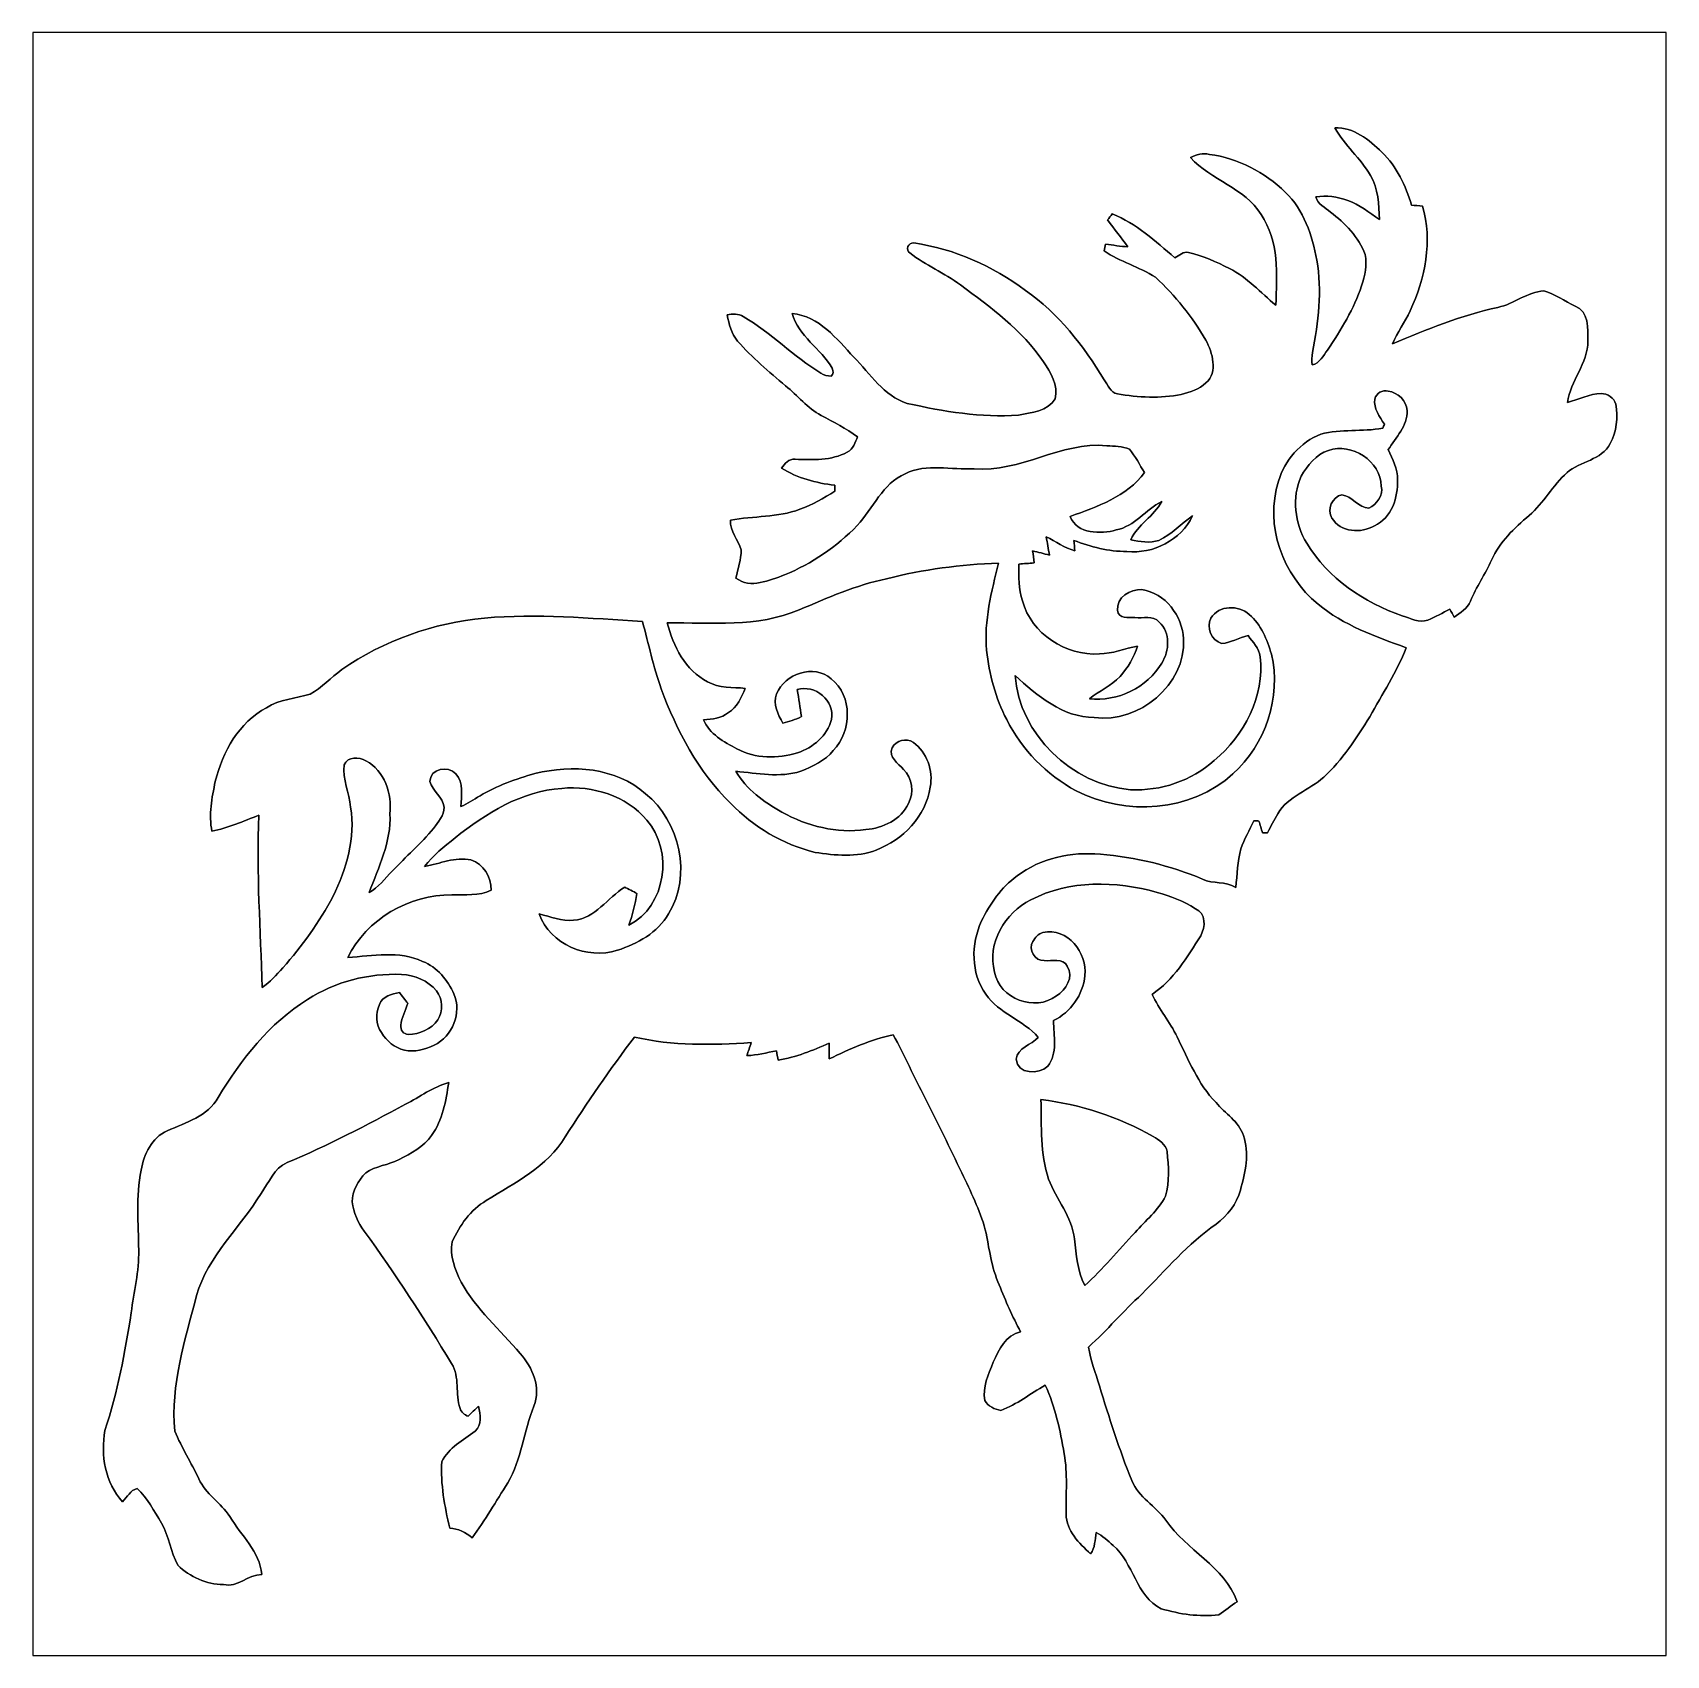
# Model space of a CAD drawing. Header units: centimetres. Extents: x -16.8 to 16.8, y -16.7 to 16.7.
import ezdxf

# ---------------------------------------------------------------- set-up
doc = ezdxf.new("R2010")
doc.units = ezdxf.units.CM
doc.header["$MEASUREMENT"] = 0
doc.layers.add('Layer 1', color=7, linetype='Continuous')

msp = doc.modelspace()

# ---------------------------------------------------------------- linework, layer by layer
at = {"layer": 'Layer 1', "color": 7}
for points, knots in [([(-16.77458, 16.66875), (-16.77458, 16.66875), (16.77458, 16.66875), (16.77458, 16.66875), (16.77458, 16.66875), (16.77458, 16.66875), (16.77458, -16.66875), (16.77458, -16.66875), (16.77458, -16.66875), (16.77458, -16.66875), (-16.77458, -16.66875), (-16.77458, -16.66875), (-16.77458, -16.66875), (-16.77458, -16.66875), (-16.77458, 16.66875), (-16.77458, 16.66875), (-16.77458, 16.66875), (-16.77458, 16.66875), (-16.77458, 16.66875), (-16.77458, 16.66875)], [0, 0, 0, 0, 0.16666667, 0.16666667, 0.16666667, 0.16666667, 0.33333333, 0.33333333, 0.33333333, 0.33333333, 0.5, 0.5, 0.5, 0.5, 0.66666667, 0.66666667, 0.66666667, 0.66666667, 1, 1, 1, 1]), ([(9.96774, 14.71119), (10.17094, 14.35594), (10.48949, 14.08606), (10.70151, 13.73646), (10.70151, 13.73646), (10.85391, 13.45988), (10.87684, 13.14027), (10.88214, 12.83159), (10.88214, 12.83159), (10.66624, 12.96352), (10.47503, 13.14132), (10.23091, 13.22176), (10.23091, 13.22176), (10.02206, 13.30113), (9.79629, 13.32724), (9.57509, 13.29549), (9.57509, 13.29549), (9.61496, 13.14415), (9.77018, 13.07712), (9.87813, 12.98081), (9.87813, 12.98081), (10.18187, 12.75609), (10.45281, 12.46717), (10.59251, 12.11157), (10.59251, 12.11157), (10.62143, 11.89778), (10.59215, 11.67236), (10.51454, 11.47022), (10.51454, 11.47022), (10.36179, 10.99256), (10.09544, 10.56358), (9.81886, 10.14906), (9.81886, 10.14906), (9.72502, 10.03723), (9.66011, 9.87601), (9.50348, 9.84144), (9.50348, 9.84144), (9.48655, 9.92611), (9.49113, 10.01324), (9.50912, 10.09721), (9.50912, 10.09721), (9.62942, 10.72092), (9.70844, 11.36509), (9.59661, 11.99656), (9.59661, 11.99656), (9.50383, 12.50597), (9.32956, 13.02561), (8.94927, 13.39427), (8.94927, 13.39427), (8.52558, 13.7982), (7.97772, 14.09594), (7.39105, 14.16544), (7.39105, 14.16544), (7.25452, 14.2046), (7.12399, 14.15979), (7.0037, 14.10159), (7.0037, 14.10159), (7.42597, 13.63839), (8.11283, 13.48246), (8.45397, 12.93354), (8.45397, 12.93354), (8.82015, 12.38638), (8.78664, 11.69494), (8.75277, 11.06734), (8.75277, 11.06734), (8.44691, 11.33087), (8.16539, 11.63532), (7.8038, 11.82476), (7.8038, 11.82476), (7.53392, 11.95881), (7.25699, 12.08405), (6.96172, 12.15072), (6.96172, 12.15072), (6.85518, 12.18247), (6.77086, 12.08581), (6.68196, 12.04454), (6.68196, 12.04454), (6.28191, 12.38285), (5.88892, 12.74762), (5.39574, 12.94659), (5.39574, 12.94659), (5.36363, 12.90461), (5.33153, 12.86263), (5.30013, 12.8203), (5.30013, 12.8203), (5.43948, 12.63579), (5.58412, 12.45517), (5.71888, 12.26679), (5.71888, 12.26679), (5.56401, 12.28125), (5.41161, 12.30207), (5.25815, 12.32182), (5.25815, 12.32182), (5.24792, 12.27596), (5.2384, 12.22975), (5.22922, 12.18353), (5.22922, 12.18353), (5.55731, 11.95811), (5.95101, 11.86145), (6.28191, 11.64308), (6.28191, 11.64308), (6.68761, 11.26843), (7.04003, 10.83063), (7.31837, 10.35367), (7.31837, 10.35367), (7.45666, 10.09121), (7.57026, 9.70104), (7.32014, 9.47244), (7.32014, 9.47244), (7.1815, 9.34297), (6.99523, 9.28052), (6.81426, 9.23819), (6.81426, 9.23819), (6.38316, 9.14823), (5.93231, 9.17434), (5.50086, 9.24807), (5.50086, 9.24807), (5.36011, 9.277), (5.30084, 9.43151), (5.22781, 9.53558), (5.22781, 9.53558), (4.80766, 10.23796), (4.29119, 10.9026), (3.6135, 11.37426), (3.6135, 11.37426), (2.94393, 11.87662), (2.15159, 12.22728), (1.32151, 12.34793), (1.32151, 12.34793), (1.21073, 12.36627), (1.13841, 12.19906), (1.24107, 12.14296), (1.24107, 12.14296), (1.56386, 11.88967), (1.9498, 11.73233), (2.27718, 11.48503), (2.27718, 11.48503), (2.89983, 11.02819), (3.54401, 10.55617), (3.98286, 9.90847), (3.98286, 9.90847), (4.12821, 9.68587), (4.29013, 9.42411), (4.22346, 9.14647), (4.22346, 9.14647), (4.07811, 8.89071), (3.72921, 8.86142), (3.47169, 8.81027), (3.47169, 8.81027), (2.70157, 8.75806), (1.93322, 8.88365), (1.18463, 9.05334), (1.18463, 9.05334), (0.70273, 9.20574), (0.42651, 9.66047), (0.08961, 10.00231), (0.08961, 10.00231), (-0.26388, 10.37661), (-0.62301, 10.84651), (-1.17475, 10.89907), (-1.17475, 10.89907), (-1.05057, 10.43164), (-0.58702, 10.17658), (-0.35348, 9.77371), (-0.35348, 9.77371), (-0.33055, 9.72114), (-0.31926, 9.64741), (-0.37747, 9.61319), (-0.37747, 9.61319), (-0.45332, 9.60826), (-0.5274, 9.63401), (-0.5909, 9.67317), (-0.5909, 9.67317), (-1.15041, 10.0203), (-1.6129, 10.50396), (-2.18264, 10.83557), (-2.18264, 10.83557), (-2.28247, 10.89695), (-2.40277, 10.8899), (-2.51319, 10.87049), (-2.51319, 10.87049), (-2.47509, 10.68105), (-2.4257, 10.48279), (-2.29729, 10.33251), (-2.29729, 10.33251), (-2.00096, 9.99349), (-1.65982, 9.69751), (-1.31163, 9.41317), (-1.31163, 9.41317), (-1.06574, 9.21314), (-0.86501, 8.95562), (-0.58103, 8.80533), (-0.58103, 8.80533), (-0.32738, 8.66704), (-0.06879, 8.53581), (0.16722, 8.36718), (0.16722, 8.36718), (0.11254, 8.25676), (0.07549, 8.11177), (-0.0448, 8.05039), (-0.0448, 8.05039), (-0.37183, 7.87224), (-0.75777, 7.89376), (-1.11654, 7.90434), (-1.11654, 7.90434), (-1.24213, 7.91281), (-1.33315, 7.81861), (-1.397, 7.72266), (-1.397, 7.72266), (-1.0668, 7.51805), (-0.6858, 7.41362), (-0.30198, 7.372), (-0.30198, 7.372), (-0.30163, 7.33143), (-0.30092, 7.29086), (-0.29986, 7.25029), (-0.29986, 7.25029), (-0.52776, 7.10565), (-0.76024, 6.96454), (-1.01671, 6.87634), (-1.01671, 6.87634), (-1.47285, 6.70525), (-1.96991, 6.74123), (-2.44263, 6.65304), (-2.44263, 6.65304), (-2.46274, 6.42338), (-2.28388, 6.25263), (-2.22532, 6.04344), (-2.22532, 6.04344), (-2.22215, 5.84412), (-2.2927, 5.65609), (-2.33221, 5.46347), (-2.33221, 5.46347), (-2.02636, 5.23346), (-1.64783, 5.42043), (-1.33315, 5.52838), (-1.33315, 5.52838), (-0.7747, 5.76227), (-0.26282, 6.1087), (0.15946, 6.54262), (0.15946, 6.54262), (0.48754, 6.89857), (0.67451, 7.40057), (1.14265, 7.6073), (1.14265, 7.6073), (1.5815, 7.82779), (2.09268, 7.68174), (2.55799, 7.70819), (2.55799, 7.70819), (3.50555, 7.62635), (4.33952, 8.27052), (5.28532, 8.18339), (5.28532, 8.18339), (5.43948, 8.16645), (5.60458, 8.18021), (5.74675, 8.1093), (5.74675, 8.1093), (5.87622, 7.9689), (5.95277, 7.78827), (6.06002, 7.63023), (6.06002, 7.63023), (5.6896, 7.13352), (5.08952, 6.93103), (4.53143, 6.72994), (4.53143, 6.72994), (4.67572, 6.36235), (5.15937, 6.36482), (5.47758, 6.4516), (5.47758, 6.4516), (5.85576, 6.52886), (6.08365, 6.86717), (6.41138, 7.03792), (6.41138, 7.03792), (6.25581, 6.731), (5.91573, 6.56766), (5.77462, 6.24946), (5.77462, 6.24946), (5.96441, 6.21736), (6.16867, 6.17149), (6.35564, 6.23852), (6.35564, 6.23852), (6.61776, 6.35529), (6.80861, 6.57825), (7.04144, 6.73911), (7.04144, 6.73911), (6.81179, 6.24628), (6.23076, 5.9503), (5.69666, 6.00992), (5.69666, 6.00992), (5.32024, 6.00463), (4.95759, 6.11046), (4.60728, 6.23605), (4.60728, 6.23605), (4.61398, 6.16444), (4.62104, 6.09318), (4.62809, 6.02156), (4.62809, 6.02156), (4.41678, 6.08542), (4.2351, 6.21206), (4.04072, 6.31155), (4.04072, 6.31155), (4.06012, 6.18666), (4.08376, 6.06108), (4.10774, 5.93654), (4.10774, 5.93654), (3.99168, 5.96371), (3.87703, 5.99511), (3.76132, 6.02262), (3.76132, 6.02262), (3.77119, 5.93972), (3.78143, 5.85682), (3.79166, 5.77356), (3.79166, 5.77356), (3.68723, 5.76651), (3.58069, 5.75945), (3.47768, 5.75063), (3.47768, 5.75063), (3.48015, 5.49734), (3.46922, 5.23734), (3.55247, 4.99392), (3.55247, 4.99392), (3.73662, 4.31906), (4.44394, 3.85939), (5.13151, 3.90631), (5.13151, 3.90631), (5.40279, 3.90384), (5.65326, 4.02272), (5.91749, 4.06612), (5.91749, 4.06612), (5.83741, 3.83752), (5.71923, 3.61985), (5.55554, 3.44029), (5.55554, 3.44029), (5.3781, 3.24556), (5.12551, 3.14854), (4.92548, 2.98203), (4.92548, 2.98203), (5.50122, 2.92065), (6.11752, 3.21134), (6.41244, 3.7151), (6.41244, 3.7151), (6.57154, 3.9684), (6.59447, 4.34269), (6.36023, 4.56071), (6.36023, 4.56071), (6.23464, 4.70041), (6.02368, 4.63268), (5.86211, 4.65314), (5.86211, 4.65314), (5.73017, 4.65772), (5.52203, 4.62174), (5.50404, 4.80166), (5.50404, 4.80166), (5.47405, 5.06166), (5.76651, 5.24616), (6.00251, 5.22534), (6.00251, 5.22534), (6.48652, 5.1622), (6.83401, 4.68277), (6.86117, 4.21428), (6.86117, 4.21428), (6.91127, 3.26813), (5.94078, 2.47826), (5.02779, 2.59644), (5.02779, 2.59644), (4.3755, 2.60703), (3.85304, 3.04518), (3.40042, 3.46498), (3.40042, 3.46498), (3.49038, 2.24861), (4.56459, 1.21708), (5.76897, 1.11513), (5.76897, 1.11513), (6.39339, 1.08373), (7.02486, 1.29963), (7.49229, 1.71485), (7.49229, 1.71485), (8.1026, 2.23379), (8.53405, 3.0293), (8.43174, 3.8481), (8.43174, 3.8481), (8.41269, 4.02096), (8.2871, 4.15184), (8.18374, 4.28061), (8.18374, 4.28061), (8.00029, 4.23827), (7.83026, 4.13491), (7.64152, 4.11974), (7.64152, 4.11974), (7.43232, 4.17548), (7.32437, 4.4517), (7.42139, 4.64256), (7.42139, 4.64256), (7.59389, 4.90961), (7.98618, 4.91314), (8.20984, 4.71699), (8.20984, 4.71699), (8.45079, 4.50638), (8.57497, 4.19982), (8.66599, 3.90066), (8.66599, 3.90066), (8.87271, 3.01554), (8.54146, 2.04682), (7.874, 1.43969), (7.874, 1.43969), (7.01463, 0.65581), (5.66737, 0.57185), (4.65279, 1.09185), (4.65279, 1.09185), (4.05165, 1.4284), (3.53236, 1.93499), (3.22827, 2.55764), (3.22827, 2.55764), (2.99685, 2.99791), (2.87373, 3.48791), (2.81376, 3.97969), (2.81376, 3.97969), (2.76049, 4.58893), (2.91783, 5.18548), (3.05999, 5.77144), (3.05999, 5.77144), (2.28494, 5.73934), (1.51165, 5.64374), (0.75953, 5.45006), (0.75953, 5.45006), (0.13511, 5.31777), (-0.44979, 5.05672), (-1.03505, 4.81048), (-1.03505, 4.81048), (-1.88913, 4.44324), (-2.84233, 4.54942), (-3.74474, 4.54625), (-3.74474, 4.54625), (-3.62056, 4.06576), (-3.37256, 3.56764), (-2.91324, 3.33058), (-2.91324, 3.33058), (-2.67617, 3.19546), (-2.39995, 3.22686), (-2.13995, 3.19723), (-2.13995, 3.19723), (-2.21791, 3.01025), (-2.30505, 2.80741), (-2.48814, 2.69981), (-2.48814, 2.69981), (-2.63066, 2.57986), (-2.82011, 2.56858), (-2.99649, 2.55164), (-2.99649, 2.55164), (-2.87549, 2.25919), (-2.57775, 2.0955), (-2.31175, 1.95756), (-2.31175, 1.95756), (-1.93322, 1.75154), (-1.47355, 1.74519), (-1.06892, 1.87607), (-1.06892, 1.87607), (-0.74824, 1.97591), (-0.45473, 2.22567), (-0.37042, 2.5587), (-0.37042, 2.5587), (-0.29598, 2.94464), (-0.70697, 3.28718), (-1.07527, 3.17077), (-1.07527, 3.17077), (-1.03823, 2.98768), (-1.01424, 2.80353), (-0.98848, 2.61796), (-0.98848, 2.61796), (-1.10878, 2.55482), (-1.23931, 2.51319), (-1.37019, 2.48073), (-1.37019, 2.48073), (-1.46262, 2.66453), (-1.58291, 2.87161), (-1.49684, 3.08363), (-1.49684, 3.08363), (-1.33138, 3.49956), (-0.73343, 3.70734), (-0.37853, 3.39584), (-0.37853, 3.39584), (0.07444, 3.04165), (0.04339, 2.3181), (-0.33302, 1.92088), (-0.33302, 1.92088), (-0.50094, 1.70991), (-0.75777, 1.59279), (-1.00224, 1.49543), (-1.00224, 1.49543), (-1.43334, 1.35573), (-1.89301, 1.45486), (-2.33327, 1.49331), (-2.33327, 1.49331), (-2.11561, 1.12183), (-1.76001, 0.8636), (-1.39171, 0.65652), (-1.39171, 0.65652), (-0.87207, 0.36407), (-0.2607, 0.21484), (0.33443, 0.29528), (0.33443, 0.29528), (0.68721, 0.32597), (1.05798, 0.49671), (1.21003, 0.83538), (1.21003, 0.83538), (1.32644, 1.05622), (1.29822, 1.36031), (1.10984, 1.53176), (1.10984, 1.53176), (1.00295, 1.66053), (0.79199, 1.77271), (0.87348, 1.97873), (0.87348, 1.97873), (0.95744, 2.12796), (1.16452, 2.18475), (1.31092, 2.08668), (1.31092, 2.08668), (1.58962, 1.88207), (1.72438, 1.50707), (1.65664, 1.16946), (1.65664, 1.16946), (1.57021, 0.56938), (1.09926, 0.08326), (0.54469, -0.12383), (0.54469, -0.12383), (0.14711, -0.28258), (-0.29422, -0.23389), (-0.70732, -0.17145), (-0.70732, -0.17145), (-1.36948, -0.01305), (-1.97026, 0.35172), (-2.4444, 0.83644), (-2.4444, 0.83644), (-3.10586, 1.48837), (-3.54894, 2.32481), (-3.86786, 3.18841), (-3.86786, 3.18841), (-4.02378, 3.64137), (-4.12926, 4.10916), (-4.25097, 4.572), (-4.25097, 4.572), (-5.33118, 4.63621), (-6.41491, 4.73463), (-7.49653, 4.64256), (-7.49653, 4.64256), (-8.54146, 4.54096), (-9.56451, 4.18359), (-10.42705, 3.58175), (-10.42705, 3.58175), (-10.64824, 3.42053), (-10.83557, 3.21239), (-11.07511, 3.07799), (-11.07511, 3.07799), (-11.37461, 2.9912), (-11.70234, 2.9718), (-11.97116, 2.80035), (-11.97116, 2.80035), (-12.5416, 2.49837), (-12.87463, 1.89265), (-13.0242, 1.28482), (-13.0242, 1.28482), (-13.09546, 0.95144), (-13.15967, 0.59972), (-13.09441, 0.26035), (-13.09441, 0.26035), (-12.76033, 0.33408), (-12.44671, 0.46637), (-12.13026, 0.59126), (-12.13026, 0.59126), (-12.17965, -0.58879), (-12.09534, -1.76777), (-12.06288, -2.94746), (-12.06288, -2.94746), (-11.90166, -2.83563), (-11.76867, -2.68958), (-11.63814, -2.54494), (-11.63814, -2.54494), (-11.24197, -2.09444), (-10.8839, -1.60584), (-10.60415, -1.07456), (-10.60415, -1.07456), (-10.33321, -0.50906), (-10.13813, 0.12488), (-10.24678, 0.75706), (-10.24678, 0.75706), (-10.26866, 1.05022), (-10.41612, 1.32856), (-10.37625, 1.6256), (-10.37625, 1.6256), (-10.31064, 1.80693), (-10.06934, 1.78858), (-9.93034, 1.70991), (-9.93034, 1.70991), (-9.5444, 1.51059), (-9.39624, 1.02764), (-9.43645, 0.61701), (-9.43645, 0.61701), (-9.41035, 0.04269), (-9.67105, -0.47625), (-9.86508, -0.99907), (-9.86508, -0.99907), (-9.67317, -0.89253), (-9.54546, -0.70767), (-9.38989, -0.55809), (-9.38989, -0.55809), (-9.11084, -0.26106), (-8.80145, 0.00776), (-8.53969, 0.32103), (-8.53969, 0.32103), (-8.44832, 0.45332), (-8.32168, 0.58702), (-8.32203, 0.75847), (-8.32203, 0.75847), (-8.35519, 0.9652), (-8.56262, 1.08903), (-8.6166, 1.28552), (-8.6166, 1.28552), (-8.61448, 1.55081), (-8.2423, 1.61996), (-8.08496, 1.44039), (-8.08496, 1.44039), (-7.90963, 1.26083), (-7.97736, 0.99448), (-7.97948, 0.76976), (-7.97948, 0.76976), (-7.8426, 0.83079), (-7.71701, 0.91299), (-7.5879, 0.98919), (-7.5879, 0.98919), (-7.23865, 1.1998), (-6.85059, 1.33914), (-6.45866, 1.44674), (-6.45866, 1.44674), (-5.69419, 1.63724), (-4.8006, 1.57198), (-4.18677, 1.03399), (-4.18677, 1.03399), (-3.48227, 0.46461), (-3.23215, -0.65123), (-3.71687, -1.4351), (-3.71687, -1.4351), (-3.94053, -1.82245), (-4.35469, -2.0507), (-4.76779, -2.18405), (-4.76779, -2.18405), (-5.38903, -2.3809), (-6.15139, -2.06975), (-6.37187, -1.43651), (-6.37187, -1.43651), (-6.13974, -1.49684), (-5.9115, -1.58574), (-5.66596, -1.56633), (-5.66596, -1.56633), (-5.21511, -1.52823), (-4.97205, -1.1049), (-4.6161, -0.88724), (-4.6161, -0.88724), (-4.55401, -0.91899), (-4.42983, -0.98213), (-4.36809, -1.01388), (-4.36809, -1.01388), (-4.39808, -1.23754), (-4.46052, -1.4538), (-4.52967, -1.66793), (-4.52967, -1.66793), (-3.76555, -1.27882), (-3.61103, -0.13688), (-4.16384, 0.49107), (-4.16384, 0.49107), (-4.57941, 0.99378), (-5.27297, 1.20227), (-5.90868, 1.143), (-5.90868, 1.143), (-6.73841, 1.09079), (-7.46584, 0.63077), (-8.09801, 0.12559), (-8.09801, 0.12559), (-8.32026, -0.05398), (-8.55663, -0.22754), (-8.72455, -0.46284), (-8.72455, -0.46284), (-8.40952, -0.4064), (-8.09801, -0.25506), (-7.77381, -0.32844), (-7.77381, -0.32844), (-7.51417, -0.40464), (-7.35436, -0.68263), (-7.35718, -0.94615), (-7.35718, -0.94615), (-7.6073, -1.07527), (-7.89728, -1.02835), (-8.16786, -1.04704), (-8.16786, -1.04704), (-9.03605, -1.03399), (-9.92364, -1.54376), (-10.30111, -2.33292), (-10.30111, -2.33292), (-9.79064, -2.29376), (-9.24983, -2.18828), (-8.76582, -2.41406), (-8.76582, -2.41406), (-8.4649, -2.52906), (-8.25394, -2.79541), (-8.12306, -3.08081), (-8.12306, -3.08081), (-7.95514, -3.46428), (-8.15622, -3.95711), (-8.53158, -4.13314), (-8.53158, -4.13314), (-8.71961, -4.2224), (-8.93163, -4.28413), (-9.14012, -4.2351), (-9.14012, -4.2351), (-9.52606, -4.13879), (-9.84885, -3.68512), (-9.64953, -3.29777), (-9.64953, -3.29777), (-9.59273, -3.12349), (-9.39694, -3.08363), (-9.24278, -3.05082), (-9.24278, -3.05082), (-9.19974, -3.10621), (-9.11401, -3.21627), (-9.07098, -3.27166), (-9.07098, -3.27166), (-9.11472, -3.42336), (-9.19409, -3.56623), (-9.21597, -3.72392), (-9.21597, -3.72392), (-9.22726, -3.81529), (-9.15811, -3.91089), (-9.06216, -3.91231), (-9.06216, -3.91231), (-8.82791, -3.90948), (-8.5919, -3.80647), (-8.45185, -3.6135), (-8.45185, -3.6135), (-8.34602, -3.43429), (-8.34355, -3.17853), (-8.48395, -3.01766), (-8.48395, -3.01766), (-8.6547, -2.80353), (-8.93304, -2.69452), (-9.2015, -2.68005), (-9.2015, -2.68005), (-9.87637, -2.65007), (-10.5604, -2.82646), (-11.12802, -3.19511), (-11.12802, -3.19511), (-11.91613, -3.67665), (-12.49221, -4.4256), (-12.96282, -5.20594), (-12.96282, -5.20594), (-13.18295, -5.59223), (-13.62675, -5.72629), (-14.00951, -5.89104), (-14.00951, -5.89104), (-14.33089, -6.03179), (-14.49141, -6.37399), (-14.54432, -6.70278), (-14.54432, -6.70278), (-14.66356, -7.24253), (-14.59971, -7.79639), (-14.59759, -8.34319), (-14.59759, -8.34319), (-14.58807, -8.77852), (-14.69672, -9.20256), (-14.7507, -9.63189), (-14.7507, -9.63189), (-14.87593, -10.44787), (-15.03398, -11.26208), (-15.28974, -12.04842), (-15.28974, -12.04842), (-15.38288, -12.54936), (-15.28657, -13.12898), (-14.92956, -13.51245), (-14.92956, -13.51245), (-14.8336, -13.42108), (-14.76939, -13.27221), (-14.62969, -13.24292), (-14.62969, -13.24292), (-14.41415, -13.43836), (-14.27833, -13.70542), (-14.13122, -13.95307), (-14.13122, -13.95307), (-13.97176, -14.22259), (-13.94354, -14.54644), (-13.7922, -14.81808), (-13.7922, -14.81808), (-13.54773, -15.06291), (-13.20377, -15.21001), (-12.85663, -15.21672), (-12.85663, -15.21672), (-12.55995, -15.28304), (-12.3571, -15.00611), (-12.06923, -15.00964), (-12.06923, -15.00964), (-12.11333, -14.53374), (-12.49327, -14.20671), (-12.72646, -13.81901), (-12.72646, -13.81901), (-12.90673, -13.53432), (-13.22246, -13.35617), (-13.36252, -13.04396), (-13.36252, -13.04396), (-13.5195, -12.71341), (-13.71424, -12.40084), (-13.85746, -12.06465), (-13.85746, -12.06465), (-13.94354, -11.11321), (-13.64721, -10.18364), (-13.40873, -9.27453), (-13.40873, -9.27453), (-13.17696, -8.45961), (-12.51021, -7.88599), (-12.08546, -7.17726), (-12.08546, -7.17726), (-11.91824, -6.96348), (-11.82229, -6.65339), (-11.55136, -6.54614), (-11.55136, -6.54614), (-10.71563, -6.19831), (-9.91411, -5.77638), (-9.11789, -5.34741), (-9.11789, -5.34741), (-8.82474, -5.1943), (-8.55098, -4.99463), (-8.23101, -4.89903), (-8.23101, -4.89903), (-8.28675, -5.27685), (-8.35448, -5.67055), (-8.58308, -5.98664), (-8.58308, -5.98664), (-8.74571, -6.22018), (-9.00571, -6.35176), (-9.25019, -6.48229), (-9.25019, -6.48229), (-9.46961, -6.59553), (-9.72891, -6.61458), (-9.93528, -6.75428), (-9.93528, -6.75428), (-10.09121, -6.91197), (-10.21009, -7.12752), (-10.21115, -7.35471), (-10.21115, -7.35471), (-10.18258, -7.57167), (-10.09968, -7.78051), (-9.96386, -7.95302), (-9.96386, -7.95302), (-9.33344, -8.83814), (-8.72949, -9.74266), (-8.1728, -10.67611), (-8.1728, -10.67611), (-7.9943, -10.95093), (-8.10366, -11.29736), (-7.99712, -11.59439), (-7.99712, -11.59439), (-7.97278, -11.6713), (-7.90751, -11.72774), (-7.83378, -11.75702), (-7.83378, -11.75702), (-7.77946, -11.70481), (-7.6708, -11.60074), (-7.61647, -11.54853), (-7.61647, -11.54853), (-7.57908, -11.72069), (-7.54168, -11.93306), (-7.68985, -12.06359), (-7.68985, -12.06359), (-7.93785, -12.24562), (-8.22466, -12.40226), (-8.37212, -12.6873), (-8.37212, -12.6873), (-8.40176, -13.14909), (-8.31568, -13.6084), (-8.20843, -14.05608), (-8.20843, -14.05608), (-8.0331, -14.06031), (-7.8807, -14.14286), (-7.74876, -14.25257), (-7.74876, -14.25257), (-7.48312, -13.89168), (-7.25629, -13.50504), (-7.01746, -13.12686), (-7.01746, -13.12686), (-6.73806, -12.63897), (-6.68196, -12.06676), (-6.48441, -11.54677), (-6.48441, -11.54677), (-6.32354, -11.16753), (-6.51051, -10.75302), (-6.76381, -10.46586), (-6.76381, -10.46586), (-7.17162, -9.98255), (-7.66939, -9.56204), (-7.97525, -8.99971), (-7.97525, -8.99971), (-8.10048, -8.74466), (-8.21408, -8.46561), (-8.15834, -8.17492), (-8.15834, -8.17492), (-8.01229, -7.83449), (-7.77981, -7.51911), (-7.45913, -7.32437), (-7.45913, -7.32437), (-6.86964, -6.95925), (-6.20642, -6.63399), (-5.83847, -6.01521), (-5.83847, -6.01521), (-5.39221, -5.31354), (-4.91808, -4.63091), (-4.41819, -3.96628), (-4.41819, -3.96628), (-3.63079, -4.15114), (-2.82011, -4.12962), (-2.01859, -4.08023), (-2.01859, -4.08023), (-2.04717, -4.16913), (-2.07821, -4.25697), (-2.10644, -4.34622), (-2.10644, -4.34622), (-1.90077, -4.34234), (-1.70145, -4.2859), (-1.50036, -4.2485), (-1.50036, -4.2485), (-1.48837, -4.31165), (-1.47673, -4.37444), (-1.46438, -4.43794), (-1.46438, -4.43794), (-1.09643, -4.38397), (-0.75565, -4.23757), (-0.41593, -4.09504), (-0.41593, -4.09504), (-0.41804, -4.20194), (-0.42016, -4.30883), (-0.41522, -4.41607), (-0.41522, -4.41607), (0.00423, -4.20617), (0.43603, -4.02167), (0.89641, -3.91866), (0.89641, -3.91866), (1.13771, -4.34199), (1.32397, -4.79319), (1.55328, -5.22252), (1.55328, -5.22252), (1.82069, -5.72629), (2.05387, -6.24664), (2.30822, -6.75675), (2.30822, -6.75675), (2.48497, -7.13846), (2.67829, -7.51628), (2.78941, -7.92409), (2.78941, -7.92409), (2.86632, -8.30615), (2.91747, -8.69915), (3.07269, -9.06004), (3.07269, -9.06004), (3.20781, -9.3853), (3.34363, -9.71162), (3.51437, -10.02065), (3.51437, -10.02065), (3.20922, -10.08662), (3.07269, -10.38789), (2.95204, -10.64507), (2.95204, -10.64507), (2.84868, -10.89519), (2.73473, -11.15766), (2.77707, -11.43529), (2.77707, -11.43529), (2.8388, -11.55418), (2.98521, -11.61556), (3.11044, -11.63673), (3.11044, -11.63673), (3.43782, -11.51326), (3.71546, -11.29101), (4.01779, -11.11956), (4.01779, -11.11956), (4.23157, -11.56123), (4.32153, -12.04736), (4.41043, -12.52608), (4.41043, -12.52608), (4.48063, -12.93566), (4.44253, -13.35299), (4.44782, -13.76609), (4.44782, -13.76609), (4.44994, -14.11287), (4.71452, -14.3637), (4.94947, -14.58383), (4.94947, -14.58383), (5.04754, -14.4586), (5.04014, -14.29491), (5.06589, -14.14604), (5.06589, -14.14604), (5.19536, -14.21553), (5.30472, -14.31431), (5.41267, -14.41344), (5.41267, -14.41344), (5.84306, -14.76939), (5.87199, -15.45343), (6.40362, -15.71025), (6.40362, -15.71025), (6.78215, -15.82526), (7.18714, -15.88276), (7.58155, -15.83337), (7.58155, -15.83337), (7.71666, -15.75647), (7.83026, -15.64675), (7.96396, -15.56667), (7.96396, -15.56667), (7.69585, -14.83572), (6.91303, -14.51257), (6.49817, -13.89098), (6.49817, -13.89098), (6.28509, -13.6017), (5.93796, -13.41967), (5.79755, -13.07712), (5.79755, -13.07712), (5.53791, -12.44177), (5.33506, -11.7856), (5.13151, -11.13049), (5.13151, -11.13049), (5.05248, -10.86626), (4.94912, -10.60838), (4.9089, -10.33427), (4.9089, -10.33427), (5.29026, -9.9889), (5.62398, -9.59591), (6.00251, -9.24807), (6.00251, -9.24807), (6.49217, -8.74924), (6.95537, -8.21619), (7.52757, -7.80803), (7.52757, -7.80803), (7.76287, -7.63693), (7.95302, -7.39352), (8.02675, -7.10918), (8.02675, -7.10918), (8.13153, -6.74829), (8.21866, -6.35282), (8.08814, -5.98629), (8.08814, -5.98629), (7.99571, -5.69419), (7.71454, -5.5372), (7.52687, -5.31389), (7.52687, -5.31389), (7.1561, -4.93042), (6.96172, -4.42983), (6.72712, -3.96134), (6.72712, -3.96134), (6.57966, -3.65654), (6.35811, -3.39443), (6.21312, -3.08892), (6.21312, -3.08892), (6.65339, -2.79294), (6.93561, -2.32445), (7.21184, -1.88454), (7.21184, -1.88454), (7.3152, -1.71097), (7.3212, -1.41923), (7.10318, -1.33209), (7.10318, -1.33209), (6.86752, -1.16487), (6.58777, -1.07915), (6.31543, -0.99448), (6.31543, -0.99448), (5.47158, -0.75212), (4.51661, -0.73942), (3.72145, -1.14688), (3.72145, -1.14688), (3.19405, -1.41217), (2.81658, -2.03588), (2.97921, -2.63031), (2.97921, -2.63031), (3.07693, -3.181), (3.81141, -3.45228), (4.25062, -3.12173), (4.25062, -3.12173), (4.4383, -2.99932), (4.6168, -2.72909), (4.47287, -2.51248), (4.47287, -2.51248), (4.3882, -2.32974), (4.15008, -2.41088), (3.99838, -2.39677), (3.99838, -2.39677), (3.80824, -2.40806), (3.66077, -2.16464), (3.76661, -2.00448), (3.76661, -2.00448), (3.81212, -1.92334), (3.87667, -1.83903), (3.97298, -1.81963), (3.97298, -1.81963), (4.47604, -1.70709), (4.88844, -2.23838), (4.83129, -2.70369), (4.83129, -2.70369), (4.79989, -3.09633), (4.54131, -3.45581), (4.19029, -3.62867), (4.19029, -3.62867), (4.19312, -3.93841), (4.27919, -4.30354), (4.07353, -4.56706), (4.07353, -4.56706), (3.88867, -4.74345), (3.44452, -4.73357), (3.42159, -4.41995), (3.42159, -4.41995), (3.44382, -4.18747), (3.73768, -4.12715), (3.87632, -3.97228), (3.87632, -3.97228), (3.57329, -3.61527), (3.06493, -3.48509), (2.80282, -3.08539), (2.80282, -3.08539), (2.48426, -2.65183), (2.49802, -2.05705), (2.70933, -1.5808), (2.70933, -1.5808), (2.89101, -1.23119), (3.11291, -0.88336), (3.44346, -0.65723), (3.44346, -0.65723), (3.92324, -0.28646), (4.55577, -0.15593), (5.15232, -0.21061), (5.15232, -0.21061), (5.87375, -0.26247), (6.58142, -0.44979), (7.25099, -0.72037), (7.25099, -0.72037), (7.46725, -0.82868), (7.72407, -0.75812), (7.93397, -0.89041), (7.93397, -0.89041), (7.96255, -0.62653), (7.96255, -0.35666), (8.03804, -0.10019), (8.03804, -0.10019), (8.10577, 0.1016), (8.21478, 0.28681), (8.30615, 0.47872), (8.30615, 0.47872), (8.33191, 0.47696), (8.38271, 0.47343), (8.40846, 0.47202), (8.40846, 0.47202), (8.43315, 0.39088), (8.45749, 0.30939), (8.48325, 0.22825), (8.48325, 0.22825), (8.509, 0.22931), (8.56015, 0.23142), (8.58591, 0.23248), (8.58591, 0.23248), (8.65434, 0.36336), (8.7182, 0.49671), (8.79863, 0.62054), (8.79863, 0.62054), (9.00359, 0.98566), (9.44386, 1.10314), (9.73984, 1.37407), (9.73984, 1.37407), (10.12507, 1.72614), (10.40553, 2.17452), (10.68493, 2.61091), (10.68493, 2.61091), (10.93858, 3.08222), (11.23844, 3.53236), (11.43247, 4.03296), (11.43247, 4.03296), (10.80029, 4.26261), (10.14483, 4.49016), (9.62237, 4.92972), (9.62237, 4.92972), (8.89917, 5.51744), (8.51711, 6.5472), (8.81062, 7.45102), (8.81062, 7.45102), (8.9341, 7.87929), (9.26147, 8.25923), (9.67987, 8.41904), (9.67987, 8.41904), (10.09438, 8.52946), (10.53147, 8.46596), (10.95234, 8.54251), (10.95234, 8.54251), (10.96045, 8.56262), (10.97703, 8.60284), (10.9855, 8.62295), (10.9855, 8.62295), (10.89307, 8.78381), (10.75514, 8.94115), (10.78971, 9.14188), (10.78971, 9.14188), (10.81581, 9.26218), (10.9474, 9.33521), (11.06452, 9.30628), (11.06452, 9.30628), (11.25396, 9.27029), (11.44446, 9.1126), (11.4494, 8.90799), (11.4494, 8.90799), (11.46634, 8.58767), (11.2208, 8.35413), (11.06452, 8.10189), (11.06452, 8.10189), (11.15342, 7.90469), (11.25961, 7.70678), (11.25326, 7.48277), (11.25326, 7.48277), (11.27196, 7.12294), (11.1312, 6.69607), (10.78054, 6.53838), (10.78054, 6.53838), (10.50819, 6.37187), (10.07921, 6.40397), (9.90812, 6.69749), (9.90812, 6.69749), (9.79911, 6.86929), (9.91447, 7.13387), (10.11061, 7.1755), (10.11061, 7.1755), (10.32263, 7.14904), (10.44928, 6.90809), (10.66765, 6.89822), (10.66765, 6.89822), (10.8271, 6.9783), (10.96645, 7.16421), (10.91988, 7.35436), (10.91988, 7.35436), (10.90965, 7.86694), (10.31205, 8.249), (9.8358, 8.08708), (9.8358, 8.08708), (9.58039, 8.00629), (9.4047, 7.77593), (9.27559, 7.55403), (9.27559, 7.55403), (9.07909, 7.11553), (9.14329, 6.58707), (9.38989, 6.18067), (9.38989, 6.18067), (9.82345, 5.45359), (10.56957, 4.96676), (11.35239, 4.68454), (11.35239, 4.68454), (11.52207, 4.63903), (11.69599, 4.53637), (11.87767, 4.60022), (11.87767, 4.60022), (12.0336, 4.66443), (12.18142, 4.74733), (12.33064, 4.826), (12.33064, 4.826), (12.35922, 4.76956), (12.38779, 4.71346), (12.41707, 4.65702), (12.41707, 4.65702), (12.53843, 4.7558), (12.69471, 4.83411), (12.75292, 4.98792), (12.75292, 4.98792), (12.87004, 5.28285), (13.05666, 5.54355), (13.18295, 5.83389), (13.18295, 5.83389), (13.35017, 6.20642), (13.65426, 6.48899), (13.95836, 6.75076), (13.95836, 6.75076), (14.25646, 7.00828), (14.44449, 7.36635), (14.73553, 7.63058), (14.73553, 7.63058), (15.00646, 7.86518), (15.44532, 7.88141), (15.621, 8.22713), (15.621, 8.22713), (15.75964, 8.47161), (15.77869, 8.76159), (15.73742, 9.03464), (15.73742, 9.03464), (15.70214, 9.16587), (15.56808, 9.25689), (15.43473, 9.25371), (15.43473, 9.25371), (15.18991, 9.2523), (14.97436, 9.12742), (14.74223, 9.07027), (14.74223, 9.07027), (14.80749, 9.51759), (15.15992, 9.87072), (15.16451, 10.33251), (15.16451, 10.33251), (15.16098, 10.58333), (15.19026, 10.94422), (14.90027, 11.04935), (14.90027, 11.04935), (14.68614, 11.15166), (14.48999, 11.30194), (14.25857, 11.36191), (14.25857, 11.36191), (13.91426, 11.34357), (13.64862, 11.0931), (13.31736, 11.02501), (13.31736, 11.02501), (12.56806, 10.85815), (11.85192, 10.57557), (11.14813, 10.2743), (11.14813, 10.2743), (11.25326, 10.51031), (11.40813, 10.71986), (11.51467, 10.95516), (11.51467, 10.95516), (11.82441, 11.61909), (11.98033, 12.39061), (11.76514, 13.10746), (11.76514, 13.10746), (11.69106, 13.11346), (11.61697, 13.11839), (11.54359, 13.12369), (11.54359, 13.12369), (11.41518, 13.52232), (11.24585, 13.92273), (10.93117, 14.21201), (10.93117, 14.21201), (10.67364, 14.46354), (10.3505, 14.73341), (9.96774, 14.71119)], [0, 0, 0, 0, 0.00299401, 0.00299401, 0.00299401, 0.00299401, 0.00598802, 0.00598802, 0.00598802, 0.00598802, 0.00898204, 0.00898204, 0.00898204, 0.00898204, 0.01197605, 0.01197605, 0.01197605, 0.01197605, 0.01497006, 0.01497006, 0.01497006, 0.01497006, 0.01796407, 0.01796407, 0.01796407, 0.01796407, 0.02095808, 0.02095808, 0.02095808, 0.02095808, 0.0239521, 0.0239521, 0.0239521, 0.0239521, 0.02694611, 0.02694611, 0.02694611, 0.02694611, 0.02994012, 0.02994012, 0.02994012, 0.02994012, 0.03293413, 0.03293413, 0.03293413, 0.03293413, 0.03592814, 0.03592814, 0.03592814, 0.03592814, 0.03892216, 0.03892216, 0.03892216, 0.03892216, 0.04191617, 0.04191617, 0.04191617, 0.04191617, 0.04491018, 0.04491018, 0.04491018, 0.04491018, 0.04790419, 0.04790419, 0.04790419, 0.04790419, 0.0508982, 0.0508982, 0.0508982, 0.0508982, 0.05389222, 0.05389222, 0.05389222, 0.05389222, 0.05688623, 0.05688623, 0.05688623, 0.05688623, 0.05988024, 0.05988024, 0.05988024, 0.05988024, 0.06287425, 0.06287425, 0.06287425, 0.06287425, 0.06586826, 0.06586826, 0.06586826, 0.06586826, 0.06886228, 0.06886228, 0.06886228, 0.06886228, 0.07185629, 0.07185629, 0.07185629, 0.07185629, 0.0748503, 0.0748503, 0.0748503, 0.0748503, 0.07784431, 0.07784431, 0.07784431, 0.07784431, 0.08083832, 0.08083832, 0.08083832, 0.08083832, 0.08383234, 0.08383234, 0.08383234, 0.08383234, 0.08682635, 0.08682635, 0.08682635, 0.08682635, 0.08982036, 0.08982036, 0.08982036, 0.08982036, 0.09281437, 0.09281437, 0.09281437, 0.09281437, 0.09580838, 0.09580838, 0.09580838, 0.09580838, 0.0988024, 0.0988024, 0.0988024, 0.0988024, 0.10179641, 0.10179641, 0.10179641, 0.10179641, 0.10479042, 0.10479042, 0.10479042, 0.10479042, 0.10778443, 0.10778443, 0.10778443, 0.10778443, 0.11077844, 0.11077844, 0.11077844, 0.11077844, 0.11377246, 0.11377246, 0.11377246, 0.11377246, 0.11676647, 0.11676647, 0.11676647, 0.11676647, 0.11976048, 0.11976048, 0.11976048, 0.11976048, 0.12275449, 0.12275449, 0.12275449, 0.12275449, 0.1257485, 0.1257485, 0.1257485, 0.1257485, 0.12874251, 0.12874251, 0.12874251, 0.12874251, 0.13173653, 0.13173653, 0.13173653, 0.13173653, 0.13473054, 0.13473054, 0.13473054, 0.13473054, 0.13772455, 0.13772455, 0.13772455, 0.13772455, 0.14071856, 0.14071856, 0.14071856, 0.14071856, 0.14371257, 0.14371257, 0.14371257, 0.14371257, 0.14670659, 0.14670659, 0.14670659, 0.14670659, 0.1497006, 0.1497006, 0.1497006, 0.1497006, 0.15269461, 0.15269461, 0.15269461, 0.15269461, 0.15568862, 0.15568862, 0.15568862, 0.15568862, 0.15868263, 0.15868263, 0.15868263, 0.15868263, 0.16167665, 0.16167665, 0.16167665, 0.16167665, 0.16467066, 0.16467066, 0.16467066, 0.16467066, 0.16766467, 0.16766467, 0.16766467, 0.16766467, 0.17065868, 0.17065868, 0.17065868, 0.17065868, 0.17365269, 0.17365269, 0.17365269, 0.17365269, 0.17664671, 0.17664671, 0.17664671, 0.17664671, 0.17964072, 0.17964072, 0.17964072, 0.17964072, 0.18263473, 0.18263473, 0.18263473, 0.18263473, 0.18562874, 0.18562874, 0.18562874, 0.18562874, 0.18862275, 0.18862275, 0.18862275, 0.18862275, 0.19161677, 0.19161677, 0.19161677, 0.19161677, 0.19461078, 0.19461078, 0.19461078, 0.19461078, 0.19760479, 0.19760479, 0.19760479, 0.19760479, 0.2005988, 0.2005988, 0.2005988, 0.2005988, 0.20359281, 0.20359281, 0.20359281, 0.20359281, 0.20658683, 0.20658683, 0.20658683, 0.20658683, 0.20958084, 0.20958084, 0.20958084, 0.20958084, 0.21257485, 0.21257485, 0.21257485, 0.21257485, 0.21556886, 0.21556886, 0.21556886, 0.21556886, 0.21856287, 0.21856287, 0.21856287, 0.21856287, 0.22155689, 0.22155689, 0.22155689, 0.22155689, 0.2245509, 0.2245509, 0.2245509, 0.2245509, 0.22754491, 0.22754491, 0.22754491, 0.22754491, 0.23053892, 0.23053892, 0.23053892, 0.23053892, 0.23353293, 0.23353293, 0.23353293, 0.23353293, 0.23652695, 0.23652695, 0.23652695, 0.23652695, 0.23952096, 0.23952096, 0.23952096, 0.23952096, 0.24251497, 0.24251497, 0.24251497, 0.24251497, 0.24550898, 0.24550898, 0.24550898, 0.24550898, 0.24850299, 0.24850299, 0.24850299, 0.24850299, 0.25149701, 0.25149701, 0.25149701, 0.25149701, 0.25449102, 0.25449102, 0.25449102, 0.25449102, 0.25748503, 0.25748503, 0.25748503, 0.25748503, 0.26047904, 0.26047904, 0.26047904, 0.26047904, 0.26347305, 0.26347305, 0.26347305, 0.26347305, 0.26646707, 0.26646707, 0.26646707, 0.26646707, 0.26946108, 0.26946108, 0.26946108, 0.26946108, 0.27245509, 0.27245509, 0.27245509, 0.27245509, 0.2754491, 0.2754491, 0.2754491, 0.2754491, 0.27844311, 0.27844311, 0.27844311, 0.27844311, 0.28143713, 0.28143713, 0.28143713, 0.28143713, 0.28443114, 0.28443114, 0.28443114, 0.28443114, 0.28742515, 0.28742515, 0.28742515, 0.28742515, 0.29041916, 0.29041916, 0.29041916, 0.29041916, 0.29341317, 0.29341317, 0.29341317, 0.29341317, 0.29640719, 0.29640719, 0.29640719, 0.29640719, 0.2994012, 0.2994012, 0.2994012, 0.2994012, 0.30239521, 0.30239521, 0.30239521, 0.30239521, 0.30538922, 0.30538922, 0.30538922, 0.30538922, 0.30838323, 0.30838323, 0.30838323, 0.30838323, 0.31137725, 0.31137725, 0.31137725, 0.31137725, 0.31437126, 0.31437126, 0.31437126, 0.31437126, 0.31736527, 0.31736527, 0.31736527, 0.31736527, 0.32035928, 0.32035928, 0.32035928, 0.32035928, 0.32335329, 0.32335329, 0.32335329, 0.32335329, 0.32634731, 0.32634731, 0.32634731, 0.32634731, 0.32934132, 0.32934132, 0.32934132, 0.32934132, 0.33233533, 0.33233533, 0.33233533, 0.33233533, 0.33532934, 0.33532934, 0.33532934, 0.33532934, 0.33832335, 0.33832335, 0.33832335, 0.33832335, 0.34131737, 0.34131737, 0.34131737, 0.34131737, 0.34431138, 0.34431138, 0.34431138, 0.34431138, 0.34730539, 0.34730539, 0.34730539, 0.34730539, 0.3502994, 0.3502994, 0.3502994, 0.3502994, 0.35329341, 0.35329341, 0.35329341, 0.35329341, 0.35628743, 0.35628743, 0.35628743, 0.35628743, 0.35928144, 0.35928144, 0.35928144, 0.35928144, 0.36227545, 0.36227545, 0.36227545, 0.36227545, 0.36526946, 0.36526946, 0.36526946, 0.36526946, 0.36826347, 0.36826347, 0.36826347, 0.36826347, 0.37125749, 0.37125749, 0.37125749, 0.37125749, 0.3742515, 0.3742515, 0.3742515, 0.3742515, 0.37724551, 0.37724551, 0.37724551, 0.37724551, 0.38023952, 0.38023952, 0.38023952, 0.38023952, 0.38323353, 0.38323353, 0.38323353, 0.38323353, 0.38622754, 0.38622754, 0.38622754, 0.38622754, 0.38922156, 0.38922156, 0.38922156, 0.38922156, 0.39221557, 0.39221557, 0.39221557, 0.39221557, 0.39520958, 0.39520958, 0.39520958, 0.39520958, 0.39820359, 0.39820359, 0.39820359, 0.39820359, 0.4011976, 0.4011976, 0.4011976, 0.4011976, 0.40419162, 0.40419162, 0.40419162, 0.40419162, 0.40718563, 0.40718563, 0.40718563, 0.40718563, 0.41017964, 0.41017964, 0.41017964, 0.41017964, 0.41317365, 0.41317365, 0.41317365, 0.41317365, 0.41616766, 0.41616766, 0.41616766, 0.41616766, 0.41916168, 0.41916168, 0.41916168, 0.41916168, 0.42215569, 0.42215569, 0.42215569, 0.42215569, 0.4251497, 0.4251497, 0.4251497, 0.4251497, 0.42814371, 0.42814371, 0.42814371, 0.42814371, 0.43113772, 0.43113772, 0.43113772, 0.43113772, 0.43413174, 0.43413174, 0.43413174, 0.43413174, 0.43712575, 0.43712575, 0.43712575, 0.43712575, 0.44011976, 0.44011976, 0.44011976, 0.44011976, 0.44311377, 0.44311377, 0.44311377, 0.44311377, 0.44610778, 0.44610778, 0.44610778, 0.44610778, 0.4491018, 0.4491018, 0.4491018, 0.4491018, 0.45209581, 0.45209581, 0.45209581, 0.45209581, 0.45508982, 0.45508982, 0.45508982, 0.45508982, 0.45808383, 0.45808383, 0.45808383, 0.45808383, 0.46107784, 0.46107784, 0.46107784, 0.46107784, 0.46407186, 0.46407186, 0.46407186, 0.46407186, 0.46706587, 0.46706587, 0.46706587, 0.46706587, 0.47005988, 0.47005988, 0.47005988, 0.47005988, 0.47305389, 0.47305389, 0.47305389, 0.47305389, 0.4760479, 0.4760479, 0.4760479, 0.4760479, 0.47904192, 0.47904192, 0.47904192, 0.47904192, 0.48203593, 0.48203593, 0.48203593, 0.48203593, 0.48502994, 0.48502994, 0.48502994, 0.48502994, 0.48802395, 0.48802395, 0.48802395, 0.48802395, 0.49101796, 0.49101796, 0.49101796, 0.49101796, 0.49401198, 0.49401198, 0.49401198, 0.49401198, 0.49700599, 0.49700599, 0.49700599, 0.49700599, 0.5, 0.5, 0.5, 0.5, 0.50299401, 0.50299401, 0.50299401, 0.50299401, 0.50598802, 0.50598802, 0.50598802, 0.50598802, 0.50898204, 0.50898204, 0.50898204, 0.50898204, 0.51197605, 0.51197605, 0.51197605, 0.51197605, 0.51497006, 0.51497006, 0.51497006, 0.51497006, 0.51796407, 0.51796407, 0.51796407, 0.51796407, 0.52095808, 0.52095808, 0.52095808, 0.52095808, 0.5239521, 0.5239521, 0.5239521, 0.5239521, 0.52694611, 0.52694611, 0.52694611, 0.52694611, 0.52994012, 0.52994012, 0.52994012, 0.52994012, 0.53293413, 0.53293413, 0.53293413, 0.53293413, 0.53592814, 0.53592814, 0.53592814, 0.53592814, 0.53892216, 0.53892216, 0.53892216, 0.53892216, 0.54191617, 0.54191617, 0.54191617, 0.54191617, 0.54491018, 0.54491018, 0.54491018, 0.54491018, 0.54790419, 0.54790419, 0.54790419, 0.54790419, 0.5508982, 0.5508982, 0.5508982, 0.5508982, 0.55389222, 0.55389222, 0.55389222, 0.55389222, 0.55688623, 0.55688623, 0.55688623, 0.55688623, 0.55988024, 0.55988024, 0.55988024, 0.55988024, 0.56287425, 0.56287425, 0.56287425, 0.56287425, 0.56586826, 0.56586826, 0.56586826, 0.56586826, 0.56886228, 0.56886228, 0.56886228, 0.56886228, 0.57185629, 0.57185629, 0.57185629, 0.57185629, 0.5748503, 0.5748503, 0.5748503, 0.5748503, 0.57784431, 0.57784431, 0.57784431, 0.57784431, 0.58083832, 0.58083832, 0.58083832, 0.58083832, 0.58383234, 0.58383234, 0.58383234, 0.58383234, 0.58682635, 0.58682635, 0.58682635, 0.58682635, 0.58982036, 0.58982036, 0.58982036, 0.58982036, 0.59281437, 0.59281437, 0.59281437, 0.59281437, 0.59580838, 0.59580838, 0.59580838, 0.59580838, 0.5988024, 0.5988024, 0.5988024, 0.5988024, 0.60179641, 0.60179641, 0.60179641, 0.60179641, 0.60479042, 0.60479042, 0.60479042, 0.60479042, 0.60778443, 0.60778443, 0.60778443, 0.60778443, 0.61077844, 0.61077844, 0.61077844, 0.61077844, 0.61377246, 0.61377246, 0.61377246, 0.61377246, 0.61676647, 0.61676647, 0.61676647, 0.61676647, 0.61976048, 0.61976048, 0.61976048, 0.61976048, 0.62275449, 0.62275449, 0.62275449, 0.62275449, 0.6257485, 0.6257485, 0.6257485, 0.6257485, 0.62874251, 0.62874251, 0.62874251, 0.62874251, 0.63173653, 0.63173653, 0.63173653, 0.63173653, 0.63473054, 0.63473054, 0.63473054, 0.63473054, 0.63772455, 0.63772455, 0.63772455, 0.63772455, 0.64071856, 0.64071856, 0.64071856, 0.64071856, 0.64371257, 0.64371257, 0.64371257, 0.64371257, 0.64670659, 0.64670659, 0.64670659, 0.64670659, 0.6497006, 0.6497006, 0.6497006, 0.6497006, 0.65269461, 0.65269461, 0.65269461, 0.65269461, 0.65568862, 0.65568862, 0.65568862, 0.65568862, 0.65868263, 0.65868263, 0.65868263, 0.65868263, 0.66167665, 0.66167665, 0.66167665, 0.66167665, 0.66467066, 0.66467066, 0.66467066, 0.66467066, 0.66766467, 0.66766467, 0.66766467, 0.66766467, 0.67065868, 0.67065868, 0.67065868, 0.67065868, 0.67365269, 0.67365269, 0.67365269, 0.67365269, 0.67664671, 0.67664671, 0.67664671, 0.67664671, 0.67964072, 0.67964072, 0.67964072, 0.67964072, 0.68263473, 0.68263473, 0.68263473, 0.68263473, 0.68562874, 0.68562874, 0.68562874, 0.68562874, 0.68862275, 0.68862275, 0.68862275, 0.68862275, 0.69161677, 0.69161677, 0.69161677, 0.69161677, 0.69461078, 0.69461078, 0.69461078, 0.69461078, 0.69760479, 0.69760479, 0.69760479, 0.69760479, 0.7005988, 0.7005988, 0.7005988, 0.7005988, 0.70359281, 0.70359281, 0.70359281, 0.70359281, 0.70658683, 0.70658683, 0.70658683, 0.70658683, 0.70958084, 0.70958084, 0.70958084, 0.70958084, 0.71257485, 0.71257485, 0.71257485, 0.71257485, 0.71556886, 0.71556886, 0.71556886, 0.71556886, 0.71856287, 0.71856287, 0.71856287, 0.71856287, 0.72155689, 0.72155689, 0.72155689, 0.72155689, 0.7245509, 0.7245509, 0.7245509, 0.7245509, 0.72754491, 0.72754491, 0.72754491, 0.72754491, 0.73053892, 0.73053892, 0.73053892, 0.73053892, 0.73353293, 0.73353293, 0.73353293, 0.73353293, 0.73652695, 0.73652695, 0.73652695, 0.73652695, 0.73952096, 0.73952096, 0.73952096, 0.73952096, 0.74251497, 0.74251497, 0.74251497, 0.74251497, 0.74550898, 0.74550898, 0.74550898, 0.74550898, 0.74850299, 0.74850299, 0.74850299, 0.74850299, 0.75149701, 0.75149701, 0.75149701, 0.75149701, 0.75449102, 0.75449102, 0.75449102, 0.75449102, 0.75748503, 0.75748503, 0.75748503, 0.75748503, 0.76047904, 0.76047904, 0.76047904, 0.76047904, 0.76347305, 0.76347305, 0.76347305, 0.76347305, 0.76646707, 0.76646707, 0.76646707, 0.76646707, 0.76946108, 0.76946108, 0.76946108, 0.76946108, 0.77245509, 0.77245509, 0.77245509, 0.77245509, 0.7754491, 0.7754491, 0.7754491, 0.7754491, 0.77844311, 0.77844311, 0.77844311, 0.77844311, 0.78143713, 0.78143713, 0.78143713, 0.78143713, 0.78443114, 0.78443114, 0.78443114, 0.78443114, 0.78742515, 0.78742515, 0.78742515, 0.78742515, 0.79041916, 0.79041916, 0.79041916, 0.79041916, 0.79341317, 0.79341317, 0.79341317, 0.79341317, 0.79640719, 0.79640719, 0.79640719, 0.79640719, 0.7994012, 0.7994012, 0.7994012, 0.7994012, 0.80239521, 0.80239521, 0.80239521, 0.80239521, 0.80538922, 0.80538922, 0.80538922, 0.80538922, 0.80838323, 0.80838323, 0.80838323, 0.80838323, 0.81137725, 0.81137725, 0.81137725, 0.81137725, 0.81437126, 0.81437126, 0.81437126, 0.81437126, 0.81736527, 0.81736527, 0.81736527, 0.81736527, 0.82035928, 0.82035928, 0.82035928, 0.82035928, 0.82335329, 0.82335329, 0.82335329, 0.82335329, 0.82634731, 0.82634731, 0.82634731, 0.82634731, 0.82934132, 0.82934132, 0.82934132, 0.82934132, 0.83233533, 0.83233533, 0.83233533, 0.83233533, 0.83532934, 0.83532934, 0.83532934, 0.83532934, 0.83832335, 0.83832335, 0.83832335, 0.83832335, 0.84131737, 0.84131737, 0.84131737, 0.84131737, 0.84431138, 0.84431138, 0.84431138, 0.84431138, 0.84730539, 0.84730539, 0.84730539, 0.84730539, 0.8502994, 0.8502994, 0.8502994, 0.8502994, 0.85329341, 0.85329341, 0.85329341, 0.85329341, 0.85628743, 0.85628743, 0.85628743, 0.85628743, 0.85928144, 0.85928144, 0.85928144, 0.85928144, 0.86227545, 0.86227545, 0.86227545, 0.86227545, 0.86526946, 0.86526946, 0.86526946, 0.86526946, 0.86826347, 0.86826347, 0.86826347, 0.86826347, 0.87125749, 0.87125749, 0.87125749, 0.87125749, 0.8742515, 0.8742515, 0.8742515, 0.8742515, 0.87724551, 0.87724551, 0.87724551, 0.87724551, 0.88023952, 0.88023952, 0.88023952, 0.88023952, 0.88323353, 0.88323353, 0.88323353, 0.88323353, 0.88622754, 0.88622754, 0.88622754, 0.88622754, 0.88922156, 0.88922156, 0.88922156, 0.88922156, 0.89221557, 0.89221557, 0.89221557, 0.89221557, 0.89520958, 0.89520958, 0.89520958, 0.89520958, 0.89820359, 0.89820359, 0.89820359, 0.89820359, 0.9011976, 0.9011976, 0.9011976, 0.9011976, 0.90419162, 0.90419162, 0.90419162, 0.90419162, 0.90718563, 0.90718563, 0.90718563, 0.90718563, 0.91017964, 0.91017964, 0.91017964, 0.91017964, 0.91317365, 0.91317365, 0.91317365, 0.91317365, 0.91616766, 0.91616766, 0.91616766, 0.91616766, 0.91916168, 0.91916168, 0.91916168, 0.91916168, 0.92215569, 0.92215569, 0.92215569, 0.92215569, 0.9251497, 0.9251497, 0.9251497, 0.9251497, 0.92814371, 0.92814371, 0.92814371, 0.92814371, 0.93113772, 0.93113772, 0.93113772, 0.93113772, 0.93413174, 0.93413174, 0.93413174, 0.93413174, 0.93712575, 0.93712575, 0.93712575, 0.93712575, 0.94011976, 0.94011976, 0.94011976, 0.94011976, 0.94311377, 0.94311377, 0.94311377, 0.94311377, 0.94610778, 0.94610778, 0.94610778, 0.94610778, 0.9491018, 0.9491018, 0.9491018, 0.9491018, 0.95209581, 0.95209581, 0.95209581, 0.95209581, 0.95508982, 0.95508982, 0.95508982, 0.95508982, 0.95808383, 0.95808383, 0.95808383, 0.95808383, 0.96107784, 0.96107784, 0.96107784, 0.96107784, 0.96407186, 0.96407186, 0.96407186, 0.96407186, 0.96706587, 0.96706587, 0.96706587, 0.96706587, 0.97005988, 0.97005988, 0.97005988, 0.97005988, 0.97305389, 0.97305389, 0.97305389, 0.97305389, 0.9760479, 0.9760479, 0.9760479, 0.9760479, 0.97904192, 0.97904192, 0.97904192, 0.97904192, 0.98203593, 0.98203593, 0.98203593, 0.98203593, 0.98502994, 0.98502994, 0.98502994, 0.98502994, 0.98802395, 0.98802395, 0.98802395, 0.98802395, 0.99101796, 0.99101796, 0.99101796, 0.99101796, 0.99401198, 0.99401198, 0.99401198, 0.99401198, 1, 1, 1, 1]), ([(3.93241, -5.2518), (4.73886, -5.34882), (5.52838, -5.60529), (6.23605, -6.00604), (6.23605, -6.00604), (6.35529, -6.08013), (6.49605, -6.16797), (6.5218, -6.31931), (6.5218, -6.31931), (6.55355, -6.62234), (6.57578, -6.93879), (6.49076, -7.23618), (6.49076, -7.23618), (6.33659, -7.52722), (6.07836, -7.73748), (5.86528, -7.98195), (5.86528, -7.98195), (5.51921, -8.34319), (5.20912, -8.74077), (4.82953, -9.06815), (4.82953, -9.06815), (4.68418, -8.77111), (4.65455, -8.43809), (4.61821, -8.11459), (4.61821, -8.11459), (4.57659, -7.65281), (4.24109, -7.30568), (4.08869, -6.88446), (4.08869, -6.88446), (3.9183, -6.35882), (3.93876, -5.79649), (3.93241, -5.2518)], [0, 0, 0, 0, 0.11111111, 0.11111111, 0.11111111, 0.11111111, 0.22222222, 0.22222222, 0.22222222, 0.22222222, 0.33333333, 0.33333333, 0.33333333, 0.33333333, 0.44444444, 0.44444444, 0.44444444, 0.44444444, 0.55555556, 0.55555556, 0.55555556, 0.55555556, 0.66666667, 0.66666667, 0.66666667, 0.66666667, 0.77777778, 0.77777778, 0.77777778, 0.77777778, 1, 1, 1, 1])]:
    msp.add_open_spline(points, degree=3, knots=knots, dxfattribs=at)
at = {"layer": 'Layer 1', "color": 251}
for points, knots in [([(9.96774, 14.71119), (10.3505, 14.73341), (10.67364, 14.46354), (10.93117, 14.21201), (10.93117, 14.21201), (11.24585, 13.92273), (11.41518, 13.52232), (11.54359, 13.12369), (11.54359, 13.12369), (11.61697, 13.11839), (11.69106, 13.11346), (11.76514, 13.10746), (11.76514, 13.10746), (11.98033, 12.39061), (11.82441, 11.61909), (11.51467, 10.95516), (11.51467, 10.95516), (11.40813, 10.71986), (11.25326, 10.51031), (11.14813, 10.2743), (11.14813, 10.2743), (11.85192, 10.57557), (12.56806, 10.85815), (13.31736, 11.02501), (13.31736, 11.02501), (13.64862, 11.0931), (13.91426, 11.34357), (14.25857, 11.36191), (14.25857, 11.36191), (14.48999, 11.30194), (14.68614, 11.15166), (14.90027, 11.04935), (14.90027, 11.04935), (15.19026, 10.94422), (15.16098, 10.58333), (15.16451, 10.33251), (15.16451, 10.33251), (15.15992, 9.87072), (14.80749, 9.51759), (14.74223, 9.07027), (14.74223, 9.07027), (14.97436, 9.12742), (15.18991, 9.2523), (15.43473, 9.25371), (15.43473, 9.25371), (15.56808, 9.25689), (15.70214, 9.16587), (15.73742, 9.03464), (15.73742, 9.03464), (15.77869, 8.76159), (15.75964, 8.47161), (15.621, 8.22713), (15.621, 8.22713), (15.44532, 7.88141), (15.00646, 7.86518), (14.73553, 7.63058), (14.73553, 7.63058), (14.44449, 7.36635), (14.25646, 7.00828), (13.95836, 6.75076), (13.95836, 6.75076), (13.65426, 6.48899), (13.35017, 6.20642), (13.18295, 5.83389), (13.18295, 5.83389), (13.05666, 5.54355), (12.87004, 5.28285), (12.75292, 4.98792), (12.75292, 4.98792), (12.69471, 4.83411), (12.53843, 4.7558), (12.41707, 4.65702), (12.41707, 4.65702), (12.38779, 4.71346), (12.35922, 4.76956), (12.33064, 4.826), (12.33064, 4.826), (12.18142, 4.74733), (12.0336, 4.66443), (11.87767, 4.60022), (11.87767, 4.60022), (11.69599, 4.53637), (11.52207, 4.63903), (11.35239, 4.68454), (11.35239, 4.68454), (10.56957, 4.96676), (9.82345, 5.45359), (9.38989, 6.18067), (9.38989, 6.18067), (9.14329, 6.58707), (9.07909, 7.11553), (9.27559, 7.55403), (9.27559, 7.55403), (9.4047, 7.77593), (9.58039, 8.00629), (9.8358, 8.08708), (9.8358, 8.08708), (10.31205, 8.249), (10.90965, 7.86694), (10.91988, 7.35436), (10.91988, 7.35436), (10.96645, 7.16421), (10.8271, 6.9783), (10.66765, 6.89822), (10.66765, 6.89822), (10.44928, 6.90809), (10.32263, 7.14904), (10.11061, 7.1755), (10.11061, 7.1755), (9.91447, 7.13387), (9.79911, 6.86929), (9.90812, 6.69749), (9.90812, 6.69749), (10.07921, 6.40397), (10.50819, 6.37187), (10.78054, 6.53838), (10.78054, 6.53838), (11.1312, 6.69607), (11.27196, 7.12294), (11.25326, 7.48277), (11.25326, 7.48277), (11.25961, 7.70678), (11.15342, 7.90469), (11.06452, 8.10189), (11.06452, 8.10189), (11.2208, 8.35413), (11.46634, 8.58767), (11.4494, 8.90799), (11.4494, 8.90799), (11.44446, 9.1126), (11.25396, 9.27029), (11.06452, 9.30628), (11.06452, 9.30628), (10.9474, 9.33521), (10.81581, 9.26218), (10.78971, 9.14188), (10.78971, 9.14188), (10.75514, 8.94115), (10.89307, 8.78381), (10.9855, 8.62295), (10.9855, 8.62295), (10.97703, 8.60284), (10.96045, 8.56262), (10.95234, 8.54251), (10.95234, 8.54251), (10.53147, 8.46596), (10.09438, 8.52946), (9.67987, 8.41904), (9.67987, 8.41904), (9.26147, 8.25923), (8.9341, 7.87929), (8.81062, 7.45102), (8.81062, 7.45102), (8.51711, 6.5472), (8.89917, 5.51744), (9.62237, 4.92972), (9.62237, 4.92972), (10.14483, 4.49016), (10.80029, 4.26261), (11.43247, 4.03296), (11.43247, 4.03296), (11.23844, 3.53236), (10.93858, 3.08222), (10.68493, 2.61091), (10.68493, 2.61091), (10.40553, 2.17452), (10.12507, 1.72614), (9.73984, 1.37407), (9.73984, 1.37407), (9.44386, 1.10314), (9.00359, 0.98566), (8.79863, 0.62054), (8.79863, 0.62054), (8.7182, 0.49671), (8.65434, 0.36336), (8.58591, 0.23248), (8.58591, 0.23248), (8.56015, 0.23142), (8.509, 0.22931), (8.48325, 0.22825), (8.48325, 0.22825), (8.45749, 0.30939), (8.43315, 0.39088), (8.40846, 0.47202), (8.40846, 0.47202), (8.38271, 0.47343), (8.33191, 0.47696), (8.30615, 0.47872), (8.30615, 0.47872), (8.21478, 0.28681), (8.10577, 0.1016), (8.03804, -0.10019), (8.03804, -0.10019), (7.96255, -0.35666), (7.96255, -0.62653), (7.93397, -0.89041), (7.93397, -0.89041), (7.72407, -0.75812), (7.46725, -0.82868), (7.25099, -0.72037), (7.25099, -0.72037), (6.58142, -0.44979), (5.87375, -0.26247), (5.15232, -0.21061), (5.15232, -0.21061), (4.55577, -0.15593), (3.92324, -0.28646), (3.44346, -0.65723), (3.44346, -0.65723), (3.11291, -0.88336), (2.89101, -1.23119), (2.70933, -1.5808), (2.70933, -1.5808), (2.49802, -2.05705), (2.48426, -2.65183), (2.80282, -3.08539), (2.80282, -3.08539), (3.06493, -3.48509), (3.57329, -3.61527), (3.87632, -3.97228), (3.87632, -3.97228), (3.73768, -4.12715), (3.44382, -4.18747), (3.42159, -4.41995), (3.42159, -4.41995), (3.44452, -4.73357), (3.88867, -4.74345), (4.07353, -4.56706), (4.07353, -4.56706), (4.27919, -4.30354), (4.19312, -3.93841), (4.19029, -3.62867), (4.19029, -3.62867), (4.54131, -3.45581), (4.79989, -3.09633), (4.83129, -2.70369), (4.83129, -2.70369), (4.88844, -2.23838), (4.47604, -1.70709), (3.97298, -1.81963), (3.97298, -1.81963), (3.87667, -1.83903), (3.81212, -1.92334), (3.76661, -2.00448), (3.76661, -2.00448), (3.66077, -2.16464), (3.80824, -2.40806), (3.99838, -2.39677), (3.99838, -2.39677), (4.15008, -2.41088), (4.3882, -2.32974), (4.47287, -2.51248), (4.47287, -2.51248), (4.6168, -2.72909), (4.4383, -2.99932), (4.25062, -3.12173), (4.25062, -3.12173), (3.81141, -3.45228), (3.07693, -3.181), (2.97921, -2.63031), (2.97921, -2.63031), (2.81658, -2.03588), (3.19405, -1.41217), (3.72145, -1.14688), (3.72145, -1.14688), (4.51661, -0.73942), (5.47158, -0.75212), (6.31543, -0.99448), (6.31543, -0.99448), (6.58777, -1.07915), (6.86752, -1.16487), (7.10318, -1.33209), (7.10318, -1.33209), (7.3212, -1.41923), (7.3152, -1.71097), (7.21184, -1.88454), (7.21184, -1.88454), (6.93561, -2.32445), (6.65339, -2.79294), (6.21312, -3.08892), (6.21312, -3.08892), (6.35811, -3.39443), (6.57966, -3.65654), (6.72712, -3.96134), (6.72712, -3.96134), (6.96172, -4.42983), (7.1561, -4.93042), (7.52687, -5.31389), (7.52687, -5.31389), (7.71454, -5.5372), (7.99571, -5.69419), (8.08814, -5.98629), (8.08814, -5.98629), (8.21866, -6.35282), (8.13153, -6.74829), (8.02675, -7.10918), (8.02675, -7.10918), (7.95302, -7.39352), (7.76287, -7.63693), (7.52757, -7.80803), (7.52757, -7.80803), (6.95537, -8.21619), (6.49217, -8.74924), (6.00251, -9.24807), (6.00251, -9.24807), (5.62398, -9.59591), (5.29026, -9.9889), (4.9089, -10.33427), (4.9089, -10.33427), (4.94912, -10.60838), (5.05248, -10.86626), (5.13151, -11.13049), (5.13151, -11.13049), (5.33506, -11.7856), (5.53791, -12.44177), (5.79755, -13.07712), (5.79755, -13.07712), (5.93796, -13.41967), (6.28509, -13.6017), (6.49817, -13.89098), (6.49817, -13.89098), (6.91303, -14.51257), (7.69585, -14.83572), (7.96396, -15.56667), (7.96396, -15.56667), (7.83026, -15.64675), (7.71666, -15.75647), (7.58155, -15.83337), (7.58155, -15.83337), (7.18714, -15.88276), (6.78215, -15.82526), (6.40362, -15.71025), (6.40362, -15.71025), (5.87199, -15.45343), (5.84306, -14.76939), (5.41267, -14.41344), (5.41267, -14.41344), (5.30472, -14.31431), (5.19536, -14.21553), (5.06589, -14.14604), (5.06589, -14.14604), (5.04014, -14.29491), (5.04754, -14.4586), (4.94947, -14.58383), (4.94947, -14.58383), (4.71452, -14.3637), (4.44994, -14.11287), (4.44782, -13.76609), (4.44782, -13.76609), (4.44253, -13.35299), (4.48063, -12.93566), (4.41043, -12.52608), (4.41043, -12.52608), (4.32153, -12.04736), (4.23157, -11.56123), (4.01779, -11.11956), (4.01779, -11.11956), (3.71546, -11.29101), (3.43782, -11.51326), (3.11044, -11.63673), (3.11044, -11.63673), (2.98521, -11.61556), (2.8388, -11.55418), (2.77707, -11.43529), (2.77707, -11.43529), (2.73473, -11.15766), (2.84868, -10.89519), (2.95204, -10.64507), (2.95204, -10.64507), (3.07269, -10.38789), (3.20922, -10.08662), (3.51437, -10.02065), (3.51437, -10.02065), (3.34363, -9.71162), (3.20781, -9.3853), (3.07269, -9.06004), (3.07269, -9.06004), (2.91747, -8.69915), (2.86632, -8.30615), (2.78941, -7.92409), (2.78941, -7.92409), (2.67829, -7.51628), (2.48497, -7.13846), (2.30822, -6.75675), (2.30822, -6.75675), (2.05387, -6.24664), (1.82069, -5.72629), (1.55328, -5.22252), (1.55328, -5.22252), (1.32397, -4.79319), (1.13771, -4.34199), (0.89641, -3.91866), (0.89641, -3.91866), (0.43603, -4.02167), (0.00423, -4.20617), (-0.41522, -4.41607), (-0.41522, -4.41607), (-0.42016, -4.30883), (-0.41804, -4.20194), (-0.41593, -4.09504), (-0.41593, -4.09504), (-0.75565, -4.23757), (-1.09643, -4.38397), (-1.46438, -4.43794), (-1.46438, -4.43794), (-1.47673, -4.37444), (-1.48837, -4.31165), (-1.50036, -4.2485), (-1.50036, -4.2485), (-1.70145, -4.2859), (-1.90077, -4.34234), (-2.10644, -4.34622), (-2.10644, -4.34622), (-2.07821, -4.25697), (-2.04717, -4.16913), (-2.01859, -4.08023), (-2.01859, -4.08023), (-2.82011, -4.12962), (-3.63079, -4.15114), (-4.41819, -3.96628), (-4.41819, -3.96628), (-4.91808, -4.63091), (-5.39221, -5.31354), (-5.83847, -6.01521), (-5.83847, -6.01521), (-6.20642, -6.63399), (-6.86964, -6.95925), (-7.45913, -7.32437), (-7.45913, -7.32437), (-7.77981, -7.51911), (-8.01229, -7.83449), (-8.15834, -8.17492), (-8.15834, -8.17492), (-8.21408, -8.46561), (-8.10048, -8.74466), (-7.97525, -8.99971), (-7.97525, -8.99971), (-7.66939, -9.56204), (-7.17162, -9.98255), (-6.76381, -10.46586), (-6.76381, -10.46586), (-6.51051, -10.75302), (-6.32354, -11.16753), (-6.48441, -11.54677), (-6.48441, -11.54677), (-6.68196, -12.06676), (-6.73806, -12.63897), (-7.01746, -13.12686), (-7.01746, -13.12686), (-7.25629, -13.50504), (-7.48312, -13.89168), (-7.74876, -14.25257), (-7.74876, -14.25257), (-7.8807, -14.14286), (-8.0331, -14.06031), (-8.20843, -14.05608), (-8.20843, -14.05608), (-8.31568, -13.6084), (-8.40176, -13.14909), (-8.37212, -12.6873), (-8.37212, -12.6873), (-8.22466, -12.40226), (-7.93785, -12.24562), (-7.68985, -12.06359), (-7.68985, -12.06359), (-7.54168, -11.93306), (-7.57908, -11.72069), (-7.61647, -11.54853), (-7.61647, -11.54853), (-7.6708, -11.60074), (-7.77946, -11.70481), (-7.83378, -11.75702), (-7.83378, -11.75702), (-7.90751, -11.72774), (-7.97278, -11.6713), (-7.99712, -11.59439), (-7.99712, -11.59439), (-8.10366, -11.29736), (-7.9943, -10.95093), (-8.1728, -10.67611), (-8.1728, -10.67611), (-8.72949, -9.74266), (-9.33344, -8.83814), (-9.96386, -7.95302), (-9.96386, -7.95302), (-10.09968, -7.78051), (-10.18258, -7.57167), (-10.21115, -7.35471), (-10.21115, -7.35471), (-10.21009, -7.12752), (-10.09121, -6.91197), (-9.93528, -6.75428), (-9.93528, -6.75428), (-9.72891, -6.61458), (-9.46961, -6.59553), (-9.25019, -6.48229), (-9.25019, -6.48229), (-9.00571, -6.35176), (-8.74571, -6.22018), (-8.58308, -5.98664), (-8.58308, -5.98664), (-8.35448, -5.67055), (-8.28675, -5.27685), (-8.23101, -4.89903), (-8.23101, -4.89903), (-8.55098, -4.99463), (-8.82474, -5.1943), (-9.11789, -5.34741), (-9.11789, -5.34741), (-9.91411, -5.77638), (-10.71563, -6.19831), (-11.55136, -6.54614), (-11.55136, -6.54614), (-11.82229, -6.65339), (-11.91824, -6.96348), (-12.08546, -7.17726), (-12.08546, -7.17726), (-12.51021, -7.88599), (-13.17696, -8.45961), (-13.40873, -9.27453), (-13.40873, -9.27453), (-13.64721, -10.18364), (-13.94354, -11.11321), (-13.85746, -12.06465), (-13.85746, -12.06465), (-13.71424, -12.40084), (-13.5195, -12.71341), (-13.36252, -13.04396), (-13.36252, -13.04396), (-13.22246, -13.35617), (-12.90673, -13.53432), (-12.72646, -13.81901), (-12.72646, -13.81901), (-12.49327, -14.20671), (-12.11333, -14.53374), (-12.06923, -15.00964), (-12.06923, -15.00964), (-12.3571, -15.00611), (-12.55995, -15.28304), (-12.85663, -15.21672), (-12.85663, -15.21672), (-13.20377, -15.21001), (-13.54773, -15.06291), (-13.7922, -14.81808), (-13.7922, -14.81808), (-13.94354, -14.54644), (-13.97176, -14.22259), (-14.13122, -13.95307), (-14.13122, -13.95307), (-14.27833, -13.70542), (-14.41415, -13.43836), (-14.62969, -13.24292), (-14.62969, -13.24292), (-14.76939, -13.27221), (-14.8336, -13.42108), (-14.92956, -13.51245), (-14.92956, -13.51245), (-15.28657, -13.12898), (-15.38288, -12.54936), (-15.28974, -12.04842), (-15.28974, -12.04842), (-15.03398, -11.26208), (-14.87593, -10.44787), (-14.7507, -9.63189), (-14.7507, -9.63189), (-14.69672, -9.20256), (-14.58807, -8.77852), (-14.59759, -8.34319), (-14.59759, -8.34319), (-14.59971, -7.79639), (-14.66356, -7.24253), (-14.54432, -6.70278), (-14.54432, -6.70278), (-14.49141, -6.37399), (-14.33089, -6.03179), (-14.00951, -5.89104), (-14.00951, -5.89104), (-13.62675, -5.72629), (-13.18295, -5.59223), (-12.96282, -5.20594), (-12.96282, -5.20594), (-12.49221, -4.4256), (-11.91613, -3.67665), (-11.12802, -3.19511), (-11.12802, -3.19511), (-10.5604, -2.82646), (-9.87637, -2.65007), (-9.2015, -2.68005), (-9.2015, -2.68005), (-8.93304, -2.69452), (-8.6547, -2.80353), (-8.48395, -3.01766), (-8.48395, -3.01766), (-8.34355, -3.17853), (-8.34602, -3.43429), (-8.45185, -3.6135), (-8.45185, -3.6135), (-8.5919, -3.80647), (-8.82791, -3.90948), (-9.06216, -3.91231), (-9.06216, -3.91231), (-9.15811, -3.91089), (-9.22726, -3.81529), (-9.21597, -3.72392), (-9.21597, -3.72392), (-9.19409, -3.56623), (-9.11472, -3.42336), (-9.07098, -3.27166), (-9.07098, -3.27166), (-9.11401, -3.21627), (-9.19974, -3.10621), (-9.24278, -3.05082), (-9.24278, -3.05082), (-9.39694, -3.08363), (-9.59273, -3.12349), (-9.64953, -3.29777), (-9.64953, -3.29777), (-9.84885, -3.68512), (-9.52606, -4.13879), (-9.14012, -4.2351), (-9.14012, -4.2351), (-8.93163, -4.28413), (-8.71961, -4.2224), (-8.53158, -4.13314), (-8.53158, -4.13314), (-8.15622, -3.95711), (-7.95514, -3.46428), (-8.12306, -3.08081), (-8.12306, -3.08081), (-8.25394, -2.79541), (-8.4649, -2.52906), (-8.76582, -2.41406), (-8.76582, -2.41406), (-9.24983, -2.18828), (-9.79064, -2.29376), (-10.30111, -2.33292), (-10.30111, -2.33292), (-9.92364, -1.54376), (-9.03605, -1.03399), (-8.16786, -1.04704), (-8.16786, -1.04704), (-7.89728, -1.02835), (-7.6073, -1.07527), (-7.35718, -0.94615), (-7.35718, -0.94615), (-7.35436, -0.68263), (-7.51417, -0.40464), (-7.77381, -0.32844), (-7.77381, -0.32844), (-8.09801, -0.25506), (-8.40952, -0.4064), (-8.72455, -0.46284), (-8.72455, -0.46284), (-8.55663, -0.22754), (-8.32026, -0.05398), (-8.09801, 0.12559), (-8.09801, 0.12559), (-7.46584, 0.63077), (-6.73841, 1.09079), (-5.90868, 1.143), (-5.90868, 1.143), (-5.27297, 1.20227), (-4.57941, 0.99378), (-4.16384, 0.49107), (-4.16384, 0.49107), (-3.61103, -0.13688), (-3.76555, -1.27882), (-4.52967, -1.66793), (-4.52967, -1.66793), (-4.46052, -1.4538), (-4.39808, -1.23754), (-4.36809, -1.01388), (-4.36809, -1.01388), (-4.42983, -0.98213), (-4.55401, -0.91899), (-4.6161, -0.88724), (-4.6161, -0.88724), (-4.97205, -1.1049), (-5.21511, -1.52823), (-5.66596, -1.56633), (-5.66596, -1.56633), (-5.9115, -1.58574), (-6.13974, -1.49684), (-6.37187, -1.43651), (-6.37187, -1.43651), (-6.15139, -2.06975), (-5.38903, -2.3809), (-4.76779, -2.18405), (-4.76779, -2.18405), (-4.35469, -2.0507), (-3.94053, -1.82245), (-3.71687, -1.4351), (-3.71687, -1.4351), (-3.23215, -0.65123), (-3.48227, 0.46461), (-4.18677, 1.03399), (-4.18677, 1.03399), (-4.8006, 1.57198), (-5.69419, 1.63724), (-6.45866, 1.44674), (-6.45866, 1.44674), (-6.85059, 1.33914), (-7.23865, 1.1998), (-7.5879, 0.98919), (-7.5879, 0.98919), (-7.71701, 0.91299), (-7.8426, 0.83079), (-7.97948, 0.76976), (-7.97948, 0.76976), (-7.97736, 0.99448), (-7.90963, 1.26083), (-8.08496, 1.44039), (-8.08496, 1.44039), (-8.2423, 1.61996), (-8.61448, 1.55081), (-8.6166, 1.28552), (-8.6166, 1.28552), (-8.56262, 1.08903), (-8.35519, 0.9652), (-8.32203, 0.75847), (-8.32203, 0.75847), (-8.32168, 0.58702), (-8.44832, 0.45332), (-8.53969, 0.32103), (-8.53969, 0.32103), (-8.80145, 0.00776), (-9.11084, -0.26106), (-9.38989, -0.55809), (-9.38989, -0.55809), (-9.54546, -0.70767), (-9.67317, -0.89253), (-9.86508, -0.99907), (-9.86508, -0.99907), (-9.67105, -0.47625), (-9.41035, 0.04269), (-9.43645, 0.61701), (-9.43645, 0.61701), (-9.39624, 1.02764), (-9.5444, 1.51059), (-9.93034, 1.70991), (-9.93034, 1.70991), (-10.06934, 1.78858), (-10.31064, 1.80693), (-10.37625, 1.6256), (-10.37625, 1.6256), (-10.41612, 1.32856), (-10.26866, 1.05022), (-10.24678, 0.75706), (-10.24678, 0.75706), (-10.13813, 0.12488), (-10.33321, -0.50906), (-10.60415, -1.07456), (-10.60415, -1.07456), (-10.8839, -1.60584), (-11.24197, -2.09444), (-11.63814, -2.54494), (-11.63814, -2.54494), (-11.76867, -2.68958), (-11.90166, -2.83563), (-12.06288, -2.94746), (-12.06288, -2.94746), (-12.09534, -1.76777), (-12.17965, -0.58879), (-12.13026, 0.59126), (-12.13026, 0.59126), (-12.44671, 0.46637), (-12.76033, 0.33408), (-13.09441, 0.26035), (-13.09441, 0.26035), (-13.15967, 0.59972), (-13.09546, 0.95144), (-13.0242, 1.28482), (-13.0242, 1.28482), (-12.87463, 1.89265), (-12.5416, 2.49837), (-11.97116, 2.80035), (-11.97116, 2.80035), (-11.70234, 2.9718), (-11.37461, 2.9912), (-11.07511, 3.07799), (-11.07511, 3.07799), (-10.83557, 3.21239), (-10.64824, 3.42053), (-10.42705, 3.58175), (-10.42705, 3.58175), (-9.56451, 4.18359), (-8.54146, 4.54096), (-7.49653, 4.64256), (-7.49653, 4.64256), (-6.41491, 4.73463), (-5.33118, 4.63621), (-4.25097, 4.572), (-4.25097, 4.572), (-4.12926, 4.10916), (-4.02378, 3.64137), (-3.86786, 3.18841), (-3.86786, 3.18841), (-3.54894, 2.32481), (-3.10586, 1.48837), (-2.4444, 0.83644), (-2.4444, 0.83644), (-1.97026, 0.35172), (-1.36948, -0.01305), (-0.70732, -0.17145), (-0.70732, -0.17145), (-0.29422, -0.23389), (0.14711, -0.28258), (0.54469, -0.12383), (0.54469, -0.12383), (1.09926, 0.08326), (1.57021, 0.56938), (1.65664, 1.16946), (1.65664, 1.16946), (1.72438, 1.50707), (1.58962, 1.88207), (1.31092, 2.08668), (1.31092, 2.08668), (1.16452, 2.18475), (0.95744, 2.12796), (0.87348, 1.97873), (0.87348, 1.97873), (0.79199, 1.77271), (1.00295, 1.66053), (1.10984, 1.53176), (1.10984, 1.53176), (1.29822, 1.36031), (1.32644, 1.05622), (1.21003, 0.83538), (1.21003, 0.83538), (1.05798, 0.49671), (0.68721, 0.32597), (0.33443, 0.29528), (0.33443, 0.29528), (-0.2607, 0.21484), (-0.87207, 0.36407), (-1.39171, 0.65652), (-1.39171, 0.65652), (-1.76001, 0.8636), (-2.11561, 1.12183), (-2.33327, 1.49331), (-2.33327, 1.49331), (-1.89301, 1.45486), (-1.43334, 1.35573), (-1.00224, 1.49543), (-1.00224, 1.49543), (-0.75777, 1.59279), (-0.50094, 1.70991), (-0.33302, 1.92088), (-0.33302, 1.92088), (0.04339, 2.3181), (0.07444, 3.04165), (-0.37853, 3.39584), (-0.37853, 3.39584), (-0.73343, 3.70734), (-1.33138, 3.49956), (-1.49684, 3.08363), (-1.49684, 3.08363), (-1.58291, 2.87161), (-1.46262, 2.66453), (-1.37019, 2.48073), (-1.37019, 2.48073), (-1.23931, 2.51319), (-1.10878, 2.55482), (-0.98848, 2.61796), (-0.98848, 2.61796), (-1.01424, 2.80353), (-1.03823, 2.98768), (-1.07527, 3.17077), (-1.07527, 3.17077), (-0.70697, 3.28718), (-0.29598, 2.94464), (-0.37042, 2.5587), (-0.37042, 2.5587), (-0.45473, 2.22567), (-0.74824, 1.97591), (-1.06892, 1.87607), (-1.06892, 1.87607), (-1.47355, 1.74519), (-1.93322, 1.75154), (-2.31175, 1.95756), (-2.31175, 1.95756), (-2.57775, 2.0955), (-2.87549, 2.25919), (-2.99649, 2.55164), (-2.99649, 2.55164), (-2.82011, 2.56858), (-2.63066, 2.57986), (-2.48814, 2.69981), (-2.48814, 2.69981), (-2.30505, 2.80741), (-2.21791, 3.01025), (-2.13995, 3.19723), (-2.13995, 3.19723), (-2.39995, 3.22686), (-2.67617, 3.19546), (-2.91324, 3.33058), (-2.91324, 3.33058), (-3.37256, 3.56764), (-3.62056, 4.06576), (-3.74474, 4.54625), (-3.74474, 4.54625), (-2.84233, 4.54942), (-1.88913, 4.44324), (-1.03505, 4.81048), (-1.03505, 4.81048), (-0.44979, 5.05672), (0.13511, 5.31777), (0.75953, 5.45006), (0.75953, 5.45006), (1.51165, 5.64374), (2.28494, 5.73934), (3.05999, 5.77144), (3.05999, 5.77144), (2.91783, 5.18548), (2.76049, 4.58893), (2.81376, 3.97969), (2.81376, 3.97969), (2.87373, 3.48791), (2.99685, 2.99791), (3.22827, 2.55764), (3.22827, 2.55764), (3.53236, 1.93499), (4.05165, 1.4284), (4.65279, 1.09185), (4.65279, 1.09185), (5.66737, 0.57185), (7.01463, 0.65581), (7.874, 1.43969), (7.874, 1.43969), (8.54146, 2.04682), (8.87271, 3.01554), (8.66599, 3.90066), (8.66599, 3.90066), (8.57497, 4.19982), (8.45079, 4.50638), (8.20984, 4.71699), (8.20984, 4.71699), (7.98618, 4.91314), (7.59389, 4.90961), (7.42139, 4.64256), (7.42139, 4.64256), (7.32437, 4.4517), (7.43232, 4.17548), (7.64152, 4.11974), (7.64152, 4.11974), (7.83026, 4.13491), (8.00029, 4.23827), (8.18374, 4.28061), (8.18374, 4.28061), (8.2871, 4.15184), (8.41269, 4.02096), (8.43174, 3.8481), (8.43174, 3.8481), (8.53405, 3.0293), (8.1026, 2.23379), (7.49229, 1.71485), (7.49229, 1.71485), (7.02486, 1.29963), (6.39339, 1.08373), (5.76897, 1.11513), (5.76897, 1.11513), (4.56459, 1.21708), (3.49038, 2.24861), (3.40042, 3.46498), (3.40042, 3.46498), (3.85304, 3.04518), (4.3755, 2.60703), (5.02779, 2.59644), (5.02779, 2.59644), (5.94078, 2.47826), (6.91127, 3.26813), (6.86117, 4.21428), (6.86117, 4.21428), (6.83401, 4.68277), (6.48652, 5.1622), (6.00251, 5.22534), (6.00251, 5.22534), (5.76651, 5.24616), (5.47405, 5.06166), (5.50404, 4.80166), (5.50404, 4.80166), (5.52203, 4.62174), (5.73017, 4.65772), (5.86211, 4.65314), (5.86211, 4.65314), (6.02368, 4.63268), (6.23464, 4.70041), (6.36023, 4.56071), (6.36023, 4.56071), (6.59447, 4.34269), (6.57154, 3.9684), (6.41244, 3.7151), (6.41244, 3.7151), (6.11752, 3.21134), (5.50122, 2.92065), (4.92548, 2.98203), (4.92548, 2.98203), (5.12551, 3.14854), (5.3781, 3.24556), (5.55554, 3.44029), (5.55554, 3.44029), (5.71923, 3.61985), (5.83741, 3.83752), (5.91749, 4.06612), (5.91749, 4.06612), (5.65326, 4.02272), (5.40279, 3.90384), (5.13151, 3.90631), (5.13151, 3.90631), (4.44394, 3.85939), (3.73662, 4.31906), (3.55247, 4.99392), (3.55247, 4.99392), (3.46922, 5.23734), (3.48015, 5.49734), (3.47768, 5.75063), (3.47768, 5.75063), (3.58069, 5.75945), (3.68723, 5.76651), (3.79166, 5.77356), (3.79166, 5.77356), (3.78143, 5.85682), (3.77119, 5.93972), (3.76132, 6.02262), (3.76132, 6.02262), (3.87703, 5.99511), (3.99168, 5.96371), (4.10774, 5.93654), (4.10774, 5.93654), (4.08376, 6.06108), (4.06012, 6.18666), (4.04072, 6.31155), (4.04072, 6.31155), (4.2351, 6.21206), (4.41678, 6.08542), (4.62809, 6.02156), (4.62809, 6.02156), (4.62104, 6.09318), (4.61398, 6.16444), (4.60728, 6.23605), (4.60728, 6.23605), (4.95759, 6.11046), (5.32024, 6.00463), (5.69666, 6.00992), (5.69666, 6.00992), (6.23076, 5.9503), (6.81179, 6.24628), (7.04144, 6.73911), (7.04144, 6.73911), (6.80861, 6.57825), (6.61776, 6.35529), (6.35564, 6.23852), (6.35564, 6.23852), (6.16867, 6.17149), (5.96441, 6.21736), (5.77462, 6.24946), (5.77462, 6.24946), (5.91573, 6.56766), (6.25581, 6.731), (6.41138, 7.03792), (6.41138, 7.03792), (6.08365, 6.86717), (5.85576, 6.52886), (5.47758, 6.4516), (5.47758, 6.4516), (5.15937, 6.36482), (4.67572, 6.36235), (4.53143, 6.72994), (4.53143, 6.72994), (5.08952, 6.93103), (5.6896, 7.13352), (6.06002, 7.63023), (6.06002, 7.63023), (5.95277, 7.78827), (5.87622, 7.9689), (5.74675, 8.1093), (5.74675, 8.1093), (5.60458, 8.18021), (5.43948, 8.16645), (5.28532, 8.18339), (5.28532, 8.18339), (4.33952, 8.27052), (3.50555, 7.62635), (2.55799, 7.70819), (2.55799, 7.70819), (2.09268, 7.68174), (1.5815, 7.82779), (1.14265, 7.6073), (1.14265, 7.6073), (0.67451, 7.40057), (0.48754, 6.89857), (0.15946, 6.54262), (0.15946, 6.54262), (-0.26282, 6.1087), (-0.7747, 5.76227), (-1.33315, 5.52838), (-1.33315, 5.52838), (-1.64783, 5.42043), (-2.02636, 5.23346), (-2.33221, 5.46347), (-2.33221, 5.46347), (-2.2927, 5.65609), (-2.22215, 5.84412), (-2.22532, 6.04344), (-2.22532, 6.04344), (-2.28388, 6.25263), (-2.46274, 6.42338), (-2.44263, 6.65304), (-2.44263, 6.65304), (-1.96991, 6.74123), (-1.47285, 6.70525), (-1.01671, 6.87634), (-1.01671, 6.87634), (-0.76024, 6.96454), (-0.52776, 7.10565), (-0.29986, 7.25029), (-0.29986, 7.25029), (-0.30092, 7.29086), (-0.30163, 7.33143), (-0.30198, 7.372), (-0.30198, 7.372), (-0.6858, 7.41362), (-1.0668, 7.51805), (-1.397, 7.72266), (-1.397, 7.72266), (-1.33315, 7.81861), (-1.24213, 7.91281), (-1.11654, 7.90434), (-1.11654, 7.90434), (-0.75777, 7.89376), (-0.37183, 7.87224), (-0.0448, 8.05039), (-0.0448, 8.05039), (0.07549, 8.11177), (0.11254, 8.25676), (0.16722, 8.36718), (0.16722, 8.36718), (-0.06879, 8.53581), (-0.32738, 8.66704), (-0.58103, 8.80533), (-0.58103, 8.80533), (-0.86501, 8.95562), (-1.06574, 9.21314), (-1.31163, 9.41317), (-1.31163, 9.41317), (-1.65982, 9.69751), (-2.00096, 9.99349), (-2.29729, 10.33251), (-2.29729, 10.33251), (-2.4257, 10.48279), (-2.47509, 10.68105), (-2.51319, 10.87049), (-2.51319, 10.87049), (-2.40277, 10.8899), (-2.28247, 10.89695), (-2.18264, 10.83557), (-2.18264, 10.83557), (-1.6129, 10.50396), (-1.15041, 10.0203), (-0.5909, 9.67317), (-0.5909, 9.67317), (-0.5274, 9.63401), (-0.45332, 9.60826), (-0.37747, 9.61319), (-0.37747, 9.61319), (-0.31926, 9.64741), (-0.33055, 9.72114), (-0.35348, 9.77371), (-0.35348, 9.77371), (-0.58702, 10.17658), (-1.05057, 10.43164), (-1.17475, 10.89907), (-1.17475, 10.89907), (-0.62301, 10.84651), (-0.26388, 10.37661), (0.08961, 10.00231), (0.08961, 10.00231), (0.42651, 9.66047), (0.70273, 9.20574), (1.18463, 9.05334), (1.18463, 9.05334), (1.93322, 8.88365), (2.70157, 8.75806), (3.47169, 8.81027), (3.47169, 8.81027), (3.72921, 8.86142), (4.07811, 8.89071), (4.22346, 9.14647), (4.22346, 9.14647), (4.29013, 9.42411), (4.12821, 9.68587), (3.98286, 9.90847), (3.98286, 9.90847), (3.54401, 10.55617), (2.89983, 11.02819), (2.27718, 11.48503), (2.27718, 11.48503), (1.9498, 11.73233), (1.56386, 11.88967), (1.24107, 12.14296), (1.24107, 12.14296), (1.13841, 12.19906), (1.21073, 12.36627), (1.32151, 12.34793), (1.32151, 12.34793), (2.15159, 12.22728), (2.94393, 11.87662), (3.6135, 11.37426), (3.6135, 11.37426), (4.29119, 10.9026), (4.80766, 10.23796), (5.22781, 9.53558), (5.22781, 9.53558), (5.30084, 9.43151), (5.36011, 9.277), (5.50086, 9.24807), (5.50086, 9.24807), (5.93231, 9.17434), (6.38316, 9.14823), (6.81426, 9.23819), (6.81426, 9.23819), (6.99523, 9.28052), (7.1815, 9.34297), (7.32014, 9.47244), (7.32014, 9.47244), (7.57026, 9.70104), (7.45666, 10.09121), (7.31837, 10.35367), (7.31837, 10.35367), (7.04003, 10.83063), (6.68761, 11.26843), (6.28191, 11.64308), (6.28191, 11.64308), (5.95101, 11.86145), (5.55731, 11.95811), (5.22922, 12.18353), (5.22922, 12.18353), (5.2384, 12.22975), (5.24792, 12.27596), (5.25815, 12.32182), (5.25815, 12.32182), (5.41161, 12.30207), (5.56401, 12.28125), (5.71888, 12.26679), (5.71888, 12.26679), (5.58412, 12.45517), (5.43948, 12.63579), (5.30013, 12.8203), (5.30013, 12.8203), (5.33153, 12.86263), (5.36363, 12.90461), (5.39574, 12.94659), (5.39574, 12.94659), (5.88892, 12.74762), (6.28191, 12.38285), (6.68196, 12.04454), (6.68196, 12.04454), (6.77086, 12.08581), (6.85518, 12.18247), (6.96172, 12.15072), (6.96172, 12.15072), (7.25699, 12.08405), (7.53392, 11.95881), (7.8038, 11.82476), (7.8038, 11.82476), (8.16539, 11.63532), (8.44691, 11.33087), (8.75277, 11.06734), (8.75277, 11.06734), (8.78664, 11.69494), (8.82015, 12.38638), (8.45397, 12.93354), (8.45397, 12.93354), (8.11283, 13.48246), (7.42597, 13.63839), (7.0037, 14.10159), (7.0037, 14.10159), (7.12399, 14.15979), (7.25452, 14.2046), (7.39105, 14.16544), (7.39105, 14.16544), (7.97772, 14.09594), (8.52558, 13.7982), (8.94927, 13.39427), (8.94927, 13.39427), (9.32956, 13.02561), (9.50383, 12.50597), (9.59661, 11.99656), (9.59661, 11.99656), (9.70844, 11.36509), (9.62942, 10.72092), (9.50912, 10.09721), (9.50912, 10.09721), (9.49113, 10.01324), (9.48655, 9.92611), (9.50348, 9.84144), (9.50348, 9.84144), (9.66011, 9.87601), (9.72502, 10.03723), (9.81886, 10.14906), (9.81886, 10.14906), (10.09544, 10.56358), (10.36179, 10.99256), (10.51454, 11.47022), (10.51454, 11.47022), (10.59215, 11.67236), (10.62143, 11.89778), (10.59251, 12.11157), (10.59251, 12.11157), (10.45281, 12.46717), (10.18187, 12.75609), (9.87813, 12.98081), (9.87813, 12.98081), (9.77018, 13.07712), (9.61496, 13.14415), (9.57509, 13.29549), (9.57509, 13.29549), (9.79629, 13.32724), (10.02206, 13.30113), (10.23091, 13.22176), (10.23091, 13.22176), (10.47503, 13.14132), (10.66624, 12.96352), (10.88214, 12.83159), (10.88214, 12.83159), (10.87684, 13.14027), (10.85391, 13.45988), (10.70151, 13.73646), (10.70151, 13.73646), (10.48949, 14.08606), (10.17094, 14.35594), (9.96774, 14.71119), (9.96774, 14.71119), (9.96774, 14.71119), (9.96774, 14.71119), (9.96774, 14.71119)], [0, 0, 0, 0, 0.00298507, 0.00298507, 0.00298507, 0.00298507, 0.00597015, 0.00597015, 0.00597015, 0.00597015, 0.00895522, 0.00895522, 0.00895522, 0.00895522, 0.0119403, 0.0119403, 0.0119403, 0.0119403, 0.01492537, 0.01492537, 0.01492537, 0.01492537, 0.01791045, 0.01791045, 0.01791045, 0.01791045, 0.02089552, 0.02089552, 0.02089552, 0.02089552, 0.0238806, 0.0238806, 0.0238806, 0.0238806, 0.02686567, 0.02686567, 0.02686567, 0.02686567, 0.02985075, 0.02985075, 0.02985075, 0.02985075, 0.03283582, 0.03283582, 0.03283582, 0.03283582, 0.0358209, 0.0358209, 0.0358209, 0.0358209, 0.03880597, 0.03880597, 0.03880597, 0.03880597, 0.04179104, 0.04179104, 0.04179104, 0.04179104, 0.04477612, 0.04477612, 0.04477612, 0.04477612, 0.04776119, 0.04776119, 0.04776119, 0.04776119, 0.05074627, 0.05074627, 0.05074627, 0.05074627, 0.05373134, 0.05373134, 0.05373134, 0.05373134, 0.05671642, 0.05671642, 0.05671642, 0.05671642, 0.05970149, 0.05970149, 0.05970149, 0.05970149, 0.06268657, 0.06268657, 0.06268657, 0.06268657, 0.06567164, 0.06567164, 0.06567164, 0.06567164, 0.06865672, 0.06865672, 0.06865672, 0.06865672, 0.07164179, 0.07164179, 0.07164179, 0.07164179, 0.07462687, 0.07462687, 0.07462687, 0.07462687, 0.07761194, 0.07761194, 0.07761194, 0.07761194, 0.08059701, 0.08059701, 0.08059701, 0.08059701, 0.08358209, 0.08358209, 0.08358209, 0.08358209, 0.08656716, 0.08656716, 0.08656716, 0.08656716, 0.08955224, 0.08955224, 0.08955224, 0.08955224, 0.09253731, 0.09253731, 0.09253731, 0.09253731, 0.09552239, 0.09552239, 0.09552239, 0.09552239, 0.09850746, 0.09850746, 0.09850746, 0.09850746, 0.10149254, 0.10149254, 0.10149254, 0.10149254, 0.10447761, 0.10447761, 0.10447761, 0.10447761, 0.10746269, 0.10746269, 0.10746269, 0.10746269, 0.11044776, 0.11044776, 0.11044776, 0.11044776, 0.11343284, 0.11343284, 0.11343284, 0.11343284, 0.11641791, 0.11641791, 0.11641791, 0.11641791, 0.11940299, 0.11940299, 0.11940299, 0.11940299, 0.12238806, 0.12238806, 0.12238806, 0.12238806, 0.12537313, 0.12537313, 0.12537313, 0.12537313, 0.12835821, 0.12835821, 0.12835821, 0.12835821, 0.13134328, 0.13134328, 0.13134328, 0.13134328, 0.13432836, 0.13432836, 0.13432836, 0.13432836, 0.13731343, 0.13731343, 0.13731343, 0.13731343, 0.14029851, 0.14029851, 0.14029851, 0.14029851, 0.14328358, 0.14328358, 0.14328358, 0.14328358, 0.14626866, 0.14626866, 0.14626866, 0.14626866, 0.14925373, 0.14925373, 0.14925373, 0.14925373, 0.15223881, 0.15223881, 0.15223881, 0.15223881, 0.15522388, 0.15522388, 0.15522388, 0.15522388, 0.15820896, 0.15820896, 0.15820896, 0.15820896, 0.16119403, 0.16119403, 0.16119403, 0.16119403, 0.1641791, 0.1641791, 0.1641791, 0.1641791, 0.16716418, 0.16716418, 0.16716418, 0.16716418, 0.17014925, 0.17014925, 0.17014925, 0.17014925, 0.17313433, 0.17313433, 0.17313433, 0.17313433, 0.1761194, 0.1761194, 0.1761194, 0.1761194, 0.17910448, 0.17910448, 0.17910448, 0.17910448, 0.18208955, 0.18208955, 0.18208955, 0.18208955, 0.18507463, 0.18507463, 0.18507463, 0.18507463, 0.1880597, 0.1880597, 0.1880597, 0.1880597, 0.19104478, 0.19104478, 0.19104478, 0.19104478, 0.19402985, 0.19402985, 0.19402985, 0.19402985, 0.19701493, 0.19701493, 0.19701493, 0.19701493, 0.2, 0.2, 0.2, 0.2, 0.20298507, 0.20298507, 0.20298507, 0.20298507, 0.20597015, 0.20597015, 0.20597015, 0.20597015, 0.20895522, 0.20895522, 0.20895522, 0.20895522, 0.2119403, 0.2119403, 0.2119403, 0.2119403, 0.21492537, 0.21492537, 0.21492537, 0.21492537, 0.21791045, 0.21791045, 0.21791045, 0.21791045, 0.22089552, 0.22089552, 0.22089552, 0.22089552, 0.2238806, 0.2238806, 0.2238806, 0.2238806, 0.22686567, 0.22686567, 0.22686567, 0.22686567, 0.22985075, 0.22985075, 0.22985075, 0.22985075, 0.23283582, 0.23283582, 0.23283582, 0.23283582, 0.2358209, 0.2358209, 0.2358209, 0.2358209, 0.23880597, 0.23880597, 0.23880597, 0.23880597, 0.24179104, 0.24179104, 0.24179104, 0.24179104, 0.24477612, 0.24477612, 0.24477612, 0.24477612, 0.24776119, 0.24776119, 0.24776119, 0.24776119, 0.25074627, 0.25074627, 0.25074627, 0.25074627, 0.25373134, 0.25373134, 0.25373134, 0.25373134, 0.25671642, 0.25671642, 0.25671642, 0.25671642, 0.25970149, 0.25970149, 0.25970149, 0.25970149, 0.26268657, 0.26268657, 0.26268657, 0.26268657, 0.26567164, 0.26567164, 0.26567164, 0.26567164, 0.26865672, 0.26865672, 0.26865672, 0.26865672, 0.27164179, 0.27164179, 0.27164179, 0.27164179, 0.27462687, 0.27462687, 0.27462687, 0.27462687, 0.27761194, 0.27761194, 0.27761194, 0.27761194, 0.28059701, 0.28059701, 0.28059701, 0.28059701, 0.28358209, 0.28358209, 0.28358209, 0.28358209, 0.28656716, 0.28656716, 0.28656716, 0.28656716, 0.28955224, 0.28955224, 0.28955224, 0.28955224, 0.29253731, 0.29253731, 0.29253731, 0.29253731, 0.29552239, 0.29552239, 0.29552239, 0.29552239, 0.29850746, 0.29850746, 0.29850746, 0.29850746, 0.30149254, 0.30149254, 0.30149254, 0.30149254, 0.30447761, 0.30447761, 0.30447761, 0.30447761, 0.30746269, 0.30746269, 0.30746269, 0.30746269, 0.31044776, 0.31044776, 0.31044776, 0.31044776, 0.31343284, 0.31343284, 0.31343284, 0.31343284, 0.31641791, 0.31641791, 0.31641791, 0.31641791, 0.31940299, 0.31940299, 0.31940299, 0.31940299, 0.32238806, 0.32238806, 0.32238806, 0.32238806, 0.32537313, 0.32537313, 0.32537313, 0.32537313, 0.32835821, 0.32835821, 0.32835821, 0.32835821, 0.33134328, 0.33134328, 0.33134328, 0.33134328, 0.33432836, 0.33432836, 0.33432836, 0.33432836, 0.33731343, 0.33731343, 0.33731343, 0.33731343, 0.34029851, 0.34029851, 0.34029851, 0.34029851, 0.34328358, 0.34328358, 0.34328358, 0.34328358, 0.34626866, 0.34626866, 0.34626866, 0.34626866, 0.34925373, 0.34925373, 0.34925373, 0.34925373, 0.35223881, 0.35223881, 0.35223881, 0.35223881, 0.35522388, 0.35522388, 0.35522388, 0.35522388, 0.35820896, 0.35820896, 0.35820896, 0.35820896, 0.36119403, 0.36119403, 0.36119403, 0.36119403, 0.3641791, 0.3641791, 0.3641791, 0.3641791, 0.36716418, 0.36716418, 0.36716418, 0.36716418, 0.37014925, 0.37014925, 0.37014925, 0.37014925, 0.37313433, 0.37313433, 0.37313433, 0.37313433, 0.3761194, 0.3761194, 0.3761194, 0.3761194, 0.37910448, 0.37910448, 0.37910448, 0.37910448, 0.38208955, 0.38208955, 0.38208955, 0.38208955, 0.38507463, 0.38507463, 0.38507463, 0.38507463, 0.3880597, 0.3880597, 0.3880597, 0.3880597, 0.39104478, 0.39104478, 0.39104478, 0.39104478, 0.39402985, 0.39402985, 0.39402985, 0.39402985, 0.39701493, 0.39701493, 0.39701493, 0.39701493, 0.4, 0.4, 0.4, 0.4, 0.40298507, 0.40298507, 0.40298507, 0.40298507, 0.40597015, 0.40597015, 0.40597015, 0.40597015, 0.40895522, 0.40895522, 0.40895522, 0.40895522, 0.4119403, 0.4119403, 0.4119403, 0.4119403, 0.41492537, 0.41492537, 0.41492537, 0.41492537, 0.41791045, 0.41791045, 0.41791045, 0.41791045, 0.42089552, 0.42089552, 0.42089552, 0.42089552, 0.4238806, 0.4238806, 0.4238806, 0.4238806, 0.42686567, 0.42686567, 0.42686567, 0.42686567, 0.42985075, 0.42985075, 0.42985075, 0.42985075, 0.43283582, 0.43283582, 0.43283582, 0.43283582, 0.4358209, 0.4358209, 0.4358209, 0.4358209, 0.43880597, 0.43880597, 0.43880597, 0.43880597, 0.44179104, 0.44179104, 0.44179104, 0.44179104, 0.44477612, 0.44477612, 0.44477612, 0.44477612, 0.44776119, 0.44776119, 0.44776119, 0.44776119, 0.45074627, 0.45074627, 0.45074627, 0.45074627, 0.45373134, 0.45373134, 0.45373134, 0.45373134, 0.45671642, 0.45671642, 0.45671642, 0.45671642, 0.45970149, 0.45970149, 0.45970149, 0.45970149, 0.46268657, 0.46268657, 0.46268657, 0.46268657, 0.46567164, 0.46567164, 0.46567164, 0.46567164, 0.46865672, 0.46865672, 0.46865672, 0.46865672, 0.47164179, 0.47164179, 0.47164179, 0.47164179, 0.47462687, 0.47462687, 0.47462687, 0.47462687, 0.47761194, 0.47761194, 0.47761194, 0.47761194, 0.48059701, 0.48059701, 0.48059701, 0.48059701, 0.48358209, 0.48358209, 0.48358209, 0.48358209, 0.48656716, 0.48656716, 0.48656716, 0.48656716, 0.48955224, 0.48955224, 0.48955224, 0.48955224, 0.49253731, 0.49253731, 0.49253731, 0.49253731, 0.49552239, 0.49552239, 0.49552239, 0.49552239, 0.49850746, 0.49850746, 0.49850746, 0.49850746, 0.50149254, 0.50149254, 0.50149254, 0.50149254, 0.50447761, 0.50447761, 0.50447761, 0.50447761, 0.50746269, 0.50746269, 0.50746269, 0.50746269, 0.51044776, 0.51044776, 0.51044776, 0.51044776, 0.51343284, 0.51343284, 0.51343284, 0.51343284, 0.51641791, 0.51641791, 0.51641791, 0.51641791, 0.51940299, 0.51940299, 0.51940299, 0.51940299, 0.52238806, 0.52238806, 0.52238806, 0.52238806, 0.52537313, 0.52537313, 0.52537313, 0.52537313, 0.52835821, 0.52835821, 0.52835821, 0.52835821, 0.53134328, 0.53134328, 0.53134328, 0.53134328, 0.53432836, 0.53432836, 0.53432836, 0.53432836, 0.53731343, 0.53731343, 0.53731343, 0.53731343, 0.54029851, 0.54029851, 0.54029851, 0.54029851, 0.54328358, 0.54328358, 0.54328358, 0.54328358, 0.54626866, 0.54626866, 0.54626866, 0.54626866, 0.54925373, 0.54925373, 0.54925373, 0.54925373, 0.55223881, 0.55223881, 0.55223881, 0.55223881, 0.55522388, 0.55522388, 0.55522388, 0.55522388, 0.55820896, 0.55820896, 0.55820896, 0.55820896, 0.56119403, 0.56119403, 0.56119403, 0.56119403, 0.5641791, 0.5641791, 0.5641791, 0.5641791, 0.56716418, 0.56716418, 0.56716418, 0.56716418, 0.57014925, 0.57014925, 0.57014925, 0.57014925, 0.57313433, 0.57313433, 0.57313433, 0.57313433, 0.5761194, 0.5761194, 0.5761194, 0.5761194, 0.57910448, 0.57910448, 0.57910448, 0.57910448, 0.58208955, 0.58208955, 0.58208955, 0.58208955, 0.58507463, 0.58507463, 0.58507463, 0.58507463, 0.5880597, 0.5880597, 0.5880597, 0.5880597, 0.59104478, 0.59104478, 0.59104478, 0.59104478, 0.59402985, 0.59402985, 0.59402985, 0.59402985, 0.59701493, 0.59701493, 0.59701493, 0.59701493, 0.6, 0.6, 0.6, 0.6, 0.60298507, 0.60298507, 0.60298507, 0.60298507, 0.60597015, 0.60597015, 0.60597015, 0.60597015, 0.60895522, 0.60895522, 0.60895522, 0.60895522, 0.6119403, 0.6119403, 0.6119403, 0.6119403, 0.61492537, 0.61492537, 0.61492537, 0.61492537, 0.61791045, 0.61791045, 0.61791045, 0.61791045, 0.62089552, 0.62089552, 0.62089552, 0.62089552, 0.6238806, 0.6238806, 0.6238806, 0.6238806, 0.62686567, 0.62686567, 0.62686567, 0.62686567, 0.62985075, 0.62985075, 0.62985075, 0.62985075, 0.63283582, 0.63283582, 0.63283582, 0.63283582, 0.6358209, 0.6358209, 0.6358209, 0.6358209, 0.63880597, 0.63880597, 0.63880597, 0.63880597, 0.64179104, 0.64179104, 0.64179104, 0.64179104, 0.64477612, 0.64477612, 0.64477612, 0.64477612, 0.64776119, 0.64776119, 0.64776119, 0.64776119, 0.65074627, 0.65074627, 0.65074627, 0.65074627, 0.65373134, 0.65373134, 0.65373134, 0.65373134, 0.65671642, 0.65671642, 0.65671642, 0.65671642, 0.65970149, 0.65970149, 0.65970149, 0.65970149, 0.66268657, 0.66268657, 0.66268657, 0.66268657, 0.66567164, 0.66567164, 0.66567164, 0.66567164, 0.66865672, 0.66865672, 0.66865672, 0.66865672, 0.67164179, 0.67164179, 0.67164179, 0.67164179, 0.67462687, 0.67462687, 0.67462687, 0.67462687, 0.67761194, 0.67761194, 0.67761194, 0.67761194, 0.68059701, 0.68059701, 0.68059701, 0.68059701, 0.68358209, 0.68358209, 0.68358209, 0.68358209, 0.68656716, 0.68656716, 0.68656716, 0.68656716, 0.68955224, 0.68955224, 0.68955224, 0.68955224, 0.69253731, 0.69253731, 0.69253731, 0.69253731, 0.69552239, 0.69552239, 0.69552239, 0.69552239, 0.69850746, 0.69850746, 0.69850746, 0.69850746, 0.70149254, 0.70149254, 0.70149254, 0.70149254, 0.70447761, 0.70447761, 0.70447761, 0.70447761, 0.70746269, 0.70746269, 0.70746269, 0.70746269, 0.71044776, 0.71044776, 0.71044776, 0.71044776, 0.71343284, 0.71343284, 0.71343284, 0.71343284, 0.71641791, 0.71641791, 0.71641791, 0.71641791, 0.71940299, 0.71940299, 0.71940299, 0.71940299, 0.72238806, 0.72238806, 0.72238806, 0.72238806, 0.72537313, 0.72537313, 0.72537313, 0.72537313, 0.72835821, 0.72835821, 0.72835821, 0.72835821, 0.73134328, 0.73134328, 0.73134328, 0.73134328, 0.73432836, 0.73432836, 0.73432836, 0.73432836, 0.73731343, 0.73731343, 0.73731343, 0.73731343, 0.74029851, 0.74029851, 0.74029851, 0.74029851, 0.74328358, 0.74328358, 0.74328358, 0.74328358, 0.74626866, 0.74626866, 0.74626866, 0.74626866, 0.74925373, 0.74925373, 0.74925373, 0.74925373, 0.75223881, 0.75223881, 0.75223881, 0.75223881, 0.75522388, 0.75522388, 0.75522388, 0.75522388, 0.75820896, 0.75820896, 0.75820896, 0.75820896, 0.76119403, 0.76119403, 0.76119403, 0.76119403, 0.7641791, 0.7641791, 0.7641791, 0.7641791, 0.76716418, 0.76716418, 0.76716418, 0.76716418, 0.77014925, 0.77014925, 0.77014925, 0.77014925, 0.77313433, 0.77313433, 0.77313433, 0.77313433, 0.7761194, 0.7761194, 0.7761194, 0.7761194, 0.77910448, 0.77910448, 0.77910448, 0.77910448, 0.78208955, 0.78208955, 0.78208955, 0.78208955, 0.78507463, 0.78507463, 0.78507463, 0.78507463, 0.7880597, 0.7880597, 0.7880597, 0.7880597, 0.79104478, 0.79104478, 0.79104478, 0.79104478, 0.79402985, 0.79402985, 0.79402985, 0.79402985, 0.79701493, 0.79701493, 0.79701493, 0.79701493, 0.8, 0.8, 0.8, 0.8, 0.80298507, 0.80298507, 0.80298507, 0.80298507, 0.80597015, 0.80597015, 0.80597015, 0.80597015, 0.80895522, 0.80895522, 0.80895522, 0.80895522, 0.8119403, 0.8119403, 0.8119403, 0.8119403, 0.81492537, 0.81492537, 0.81492537, 0.81492537, 0.81791045, 0.81791045, 0.81791045, 0.81791045, 0.82089552, 0.82089552, 0.82089552, 0.82089552, 0.8238806, 0.8238806, 0.8238806, 0.8238806, 0.82686567, 0.82686567, 0.82686567, 0.82686567, 0.82985075, 0.82985075, 0.82985075, 0.82985075, 0.83283582, 0.83283582, 0.83283582, 0.83283582, 0.8358209, 0.8358209, 0.8358209, 0.8358209, 0.83880597, 0.83880597, 0.83880597, 0.83880597, 0.84179104, 0.84179104, 0.84179104, 0.84179104, 0.84477612, 0.84477612, 0.84477612, 0.84477612, 0.84776119, 0.84776119, 0.84776119, 0.84776119, 0.85074627, 0.85074627, 0.85074627, 0.85074627, 0.85373134, 0.85373134, 0.85373134, 0.85373134, 0.85671642, 0.85671642, 0.85671642, 0.85671642, 0.85970149, 0.85970149, 0.85970149, 0.85970149, 0.86268657, 0.86268657, 0.86268657, 0.86268657, 0.86567164, 0.86567164, 0.86567164, 0.86567164, 0.86865672, 0.86865672, 0.86865672, 0.86865672, 0.87164179, 0.87164179, 0.87164179, 0.87164179, 0.87462687, 0.87462687, 0.87462687, 0.87462687, 0.87761194, 0.87761194, 0.87761194, 0.87761194, 0.88059701, 0.88059701, 0.88059701, 0.88059701, 0.88358209, 0.88358209, 0.88358209, 0.88358209, 0.88656716, 0.88656716, 0.88656716, 0.88656716, 0.88955224, 0.88955224, 0.88955224, 0.88955224, 0.89253731, 0.89253731, 0.89253731, 0.89253731, 0.89552239, 0.89552239, 0.89552239, 0.89552239, 0.89850746, 0.89850746, 0.89850746, 0.89850746, 0.90149254, 0.90149254, 0.90149254, 0.90149254, 0.90447761, 0.90447761, 0.90447761, 0.90447761, 0.90746269, 0.90746269, 0.90746269, 0.90746269, 0.91044776, 0.91044776, 0.91044776, 0.91044776, 0.91343284, 0.91343284, 0.91343284, 0.91343284, 0.91641791, 0.91641791, 0.91641791, 0.91641791, 0.91940299, 0.91940299, 0.91940299, 0.91940299, 0.92238806, 0.92238806, 0.92238806, 0.92238806, 0.92537313, 0.92537313, 0.92537313, 0.92537313, 0.92835821, 0.92835821, 0.92835821, 0.92835821, 0.93134328, 0.93134328, 0.93134328, 0.93134328, 0.93432836, 0.93432836, 0.93432836, 0.93432836, 0.93731343, 0.93731343, 0.93731343, 0.93731343, 0.94029851, 0.94029851, 0.94029851, 0.94029851, 0.94328358, 0.94328358, 0.94328358, 0.94328358, 0.94626866, 0.94626866, 0.94626866, 0.94626866, 0.94925373, 0.94925373, 0.94925373, 0.94925373, 0.95223881, 0.95223881, 0.95223881, 0.95223881, 0.95522388, 0.95522388, 0.95522388, 0.95522388, 0.95820896, 0.95820896, 0.95820896, 0.95820896, 0.96119403, 0.96119403, 0.96119403, 0.96119403, 0.9641791, 0.9641791, 0.9641791, 0.9641791, 0.96716418, 0.96716418, 0.96716418, 0.96716418, 0.97014925, 0.97014925, 0.97014925, 0.97014925, 0.97313433, 0.97313433, 0.97313433, 0.97313433, 0.9761194, 0.9761194, 0.9761194, 0.9761194, 0.97910448, 0.97910448, 0.97910448, 0.97910448, 0.98208955, 0.98208955, 0.98208955, 0.98208955, 0.98507463, 0.98507463, 0.98507463, 0.98507463, 0.9880597, 0.9880597, 0.9880597, 0.9880597, 0.99104478, 0.99104478, 0.99104478, 0.99104478, 0.99402985, 0.99402985, 0.99402985, 0.99402985, 1, 1, 1, 1]), ([(3.93241, -5.2518), (3.93876, -5.79649), (3.9183, -6.35882), (4.08869, -6.88446), (4.08869, -6.88446), (4.24109, -7.30568), (4.57659, -7.65281), (4.61821, -8.11459), (4.61821, -8.11459), (4.65455, -8.43809), (4.68418, -8.77111), (4.82953, -9.06815), (4.82953, -9.06815), (5.20912, -8.74077), (5.51921, -8.34319), (5.86528, -7.98195), (5.86528, -7.98195), (6.07836, -7.73748), (6.33659, -7.52722), (6.49076, -7.23618), (6.49076, -7.23618), (6.57578, -6.93879), (6.55355, -6.62234), (6.5218, -6.31931), (6.5218, -6.31931), (6.49605, -6.16797), (6.35529, -6.08013), (6.23605, -6.00604), (6.23605, -6.00604), (5.52838, -5.60529), (4.73886, -5.34882), (3.93241, -5.2518)], [0, 0, 0, 0, 0.11111111, 0.11111111, 0.11111111, 0.11111111, 0.22222222, 0.22222222, 0.22222222, 0.22222222, 0.33333333, 0.33333333, 0.33333333, 0.33333333, 0.44444444, 0.44444444, 0.44444444, 0.44444444, 0.55555556, 0.55555556, 0.55555556, 0.55555556, 0.66666667, 0.66666667, 0.66666667, 0.66666667, 0.77777778, 0.77777778, 0.77777778, 0.77777778, 1, 1, 1, 1])]:
    msp.add_open_spline(points, degree=3, knots=knots, dxfattribs=at)

doc.saveas('drawing.dxf')
